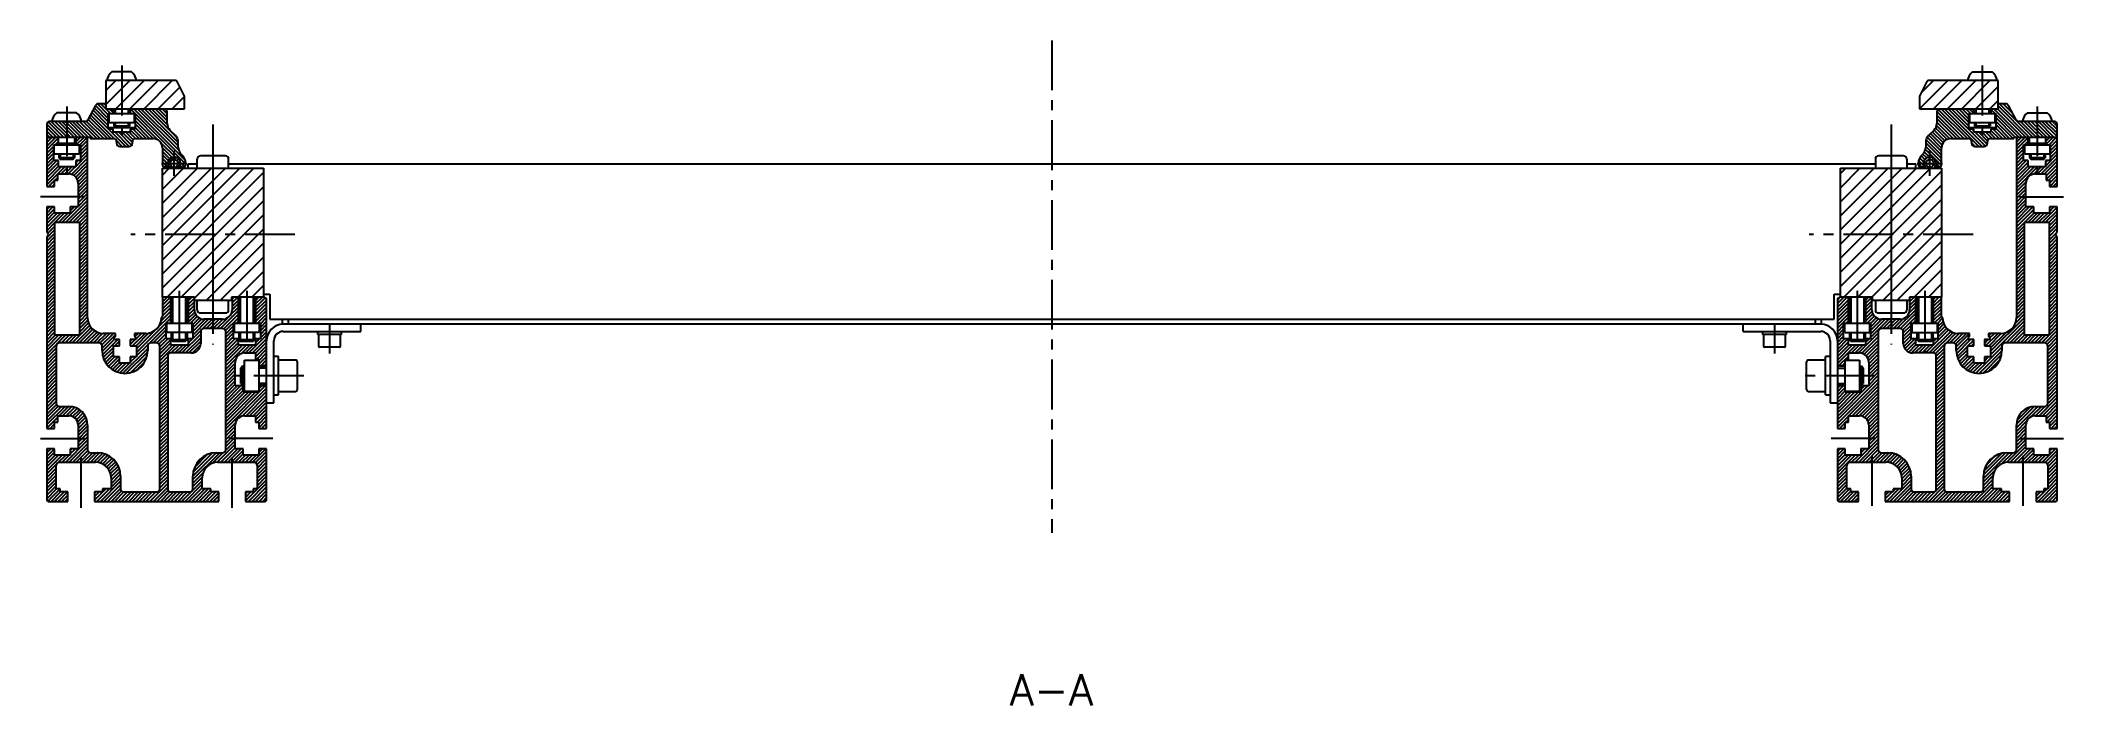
# Model space of a CAD drawing. Extents: x -10 to 4600, y -8 to 1151.
# Drawn here: x 3956 to 4600, y 3 to 215 of the extents above; entities that cross this region are included whole.
import ezdxf

# ---------------------------------------------------------------- set-up
doc = ezdxf.new("R2010")
doc.units = 0
doc.header["$LTSCALE"] = 0.5
doc.linetypes.add('CENTER', pattern=[50.8, 31.75, -6.35, 6.35, -6.35])
for name, color, linetype in [('MSM_CENTER', 1, 'CENTER'), ('MSM_CONTINUOUS', 7, 'CONTINUOUS'), ('MSM_NARROW', 5, 'CONTINUOUS'), ('MSM_PART_NUMBER', 7, 'CONTINUOUS')]:
    doc.layers.add(name, color=color, linetype=linetype)
doc.styles.get("Standard").update_dxf_attribs({"font": 'txt.shx', "height": 10, "bigfont": 'bigfont.shx'})

# ---------------------------------------------------------------- blocks, each defined once
blk = doc.blocks.new('*U90')
at = {"layer": 'MSM_PART_NUMBER'}
blk.add_text('A-A', height=10, dxfattribs=at).set_placement((4264.38, 3))

msp = doc.modelspace()

# ---------------------------------------------------------------- linework, layer by layer
at = {"layer": 'MSM_CENTER'}
for p, q in [((4277.85, 214.75), (4277.85, 58)), ((3981.7, 206.75), (3981.7, 183.5)), ((4574, 206.75), (4574, 183.5)), ((3964.2, 193.75), (3964.2, 172.5)), ((4591.5, 193.75), (4591.5, 172.5)), ((4010.75, 188), (4010.75, 118)), ((4544.95, 188), (4544.95, 118)), ((3994.4, 175.6), (4002.4, 175.6)), ((3998.4, 171.6), (3998.4, 179.6)), ((4553.3, 175.6), (4561.3, 175.6)), ((4557.3, 171.6), (4557.3, 179.6)), ((3969.85, 165), (3955.85, 165)), ((4585.85, 165), (4599.85, 165)), ((4036.85, 153), (3984.65, 153)), ((4571.05, 153), (4518.85, 153)), ((4000, 135), (4000, 115.75)), ((4021.5, 135), (4021.5, 115.75)), ((4534.2, 135), (4534.2, 115.75)), ((4555.7, 135), (4555.7, 115.75)), ((4047.85, 124.1), (4047.85, 115.1)), ((4507.85, 124.1), (4507.85, 115.1)), ((4039.65, 108), (4015.85, 108)), ((4539.85, 108), (4516.05, 108)), ((3955.85, 88), (3969.85, 88)), ((4029.85, 88), (4015.85, 88)), ((4539.85, 88), (4525.85, 88)), ((4585.85, 88), (4599.85, 88)), ((3968.85, 66), (3968.85, 82.5)), ((4016.85, 66), (4016.85, 82.5)), ((4538.85, 82.5), (4538.85, 66)), ((4586.85, 82.5), (4586.85, 66))]:
    msp.add_line(p, q, dxfattribs=at)
at = {"layer": 'MSM_CONTINUOUS'}
for p, q in [((3976.7, 202), (3976.7, 193)), ((3998.58, 202), (3976.7, 202)), ((3984.83, 204.75), (3978.58, 204.75)), ((4001.59, 197.21), (3999.48, 201.45)), ((4556.22, 201.45), (4554.11, 197.21)), ((4579, 202), (4557.12, 202)), ((4570.88, 204.75), (4577.13, 204.75)), ((4579, 193), (4579, 202)), ((3973.42, 194.07), (3970.98, 189.53)), ((3976.7, 194.6), (3974.3, 194.6)), ((4001.7, 193), (4001.7, 196.76)), ((4554, 196.76), (4554, 193)), ((4581.4, 194.6), (4579, 194.6)), ((4584.72, 189.53), (4582.28, 194.07)), ((3957.9, 188), (3957.9, 184)), ((3970.1, 189), (3958.9, 189)), ((3967.33, 191.75), (3961.08, 191.75)), ((3964.2, 188.5), (3963.33, 189)), ((3965.07, 189), (3964.2, 188.5)), ((3976.7, 193), (4001.7, 193)), ((3977.45, 191.5), (3985.95, 191.5)), ((3977.45, 186.5), (3977.45, 191.5)), ((3977.45, 187), (3985.95, 187)), ((3977.7, 188.5), (3977.7, 191.5)), ((3985.7, 188.5), (3977.7, 188.5)), ((3978.95, 191.5), (3978.95, 193)), ((3979.2, 193), (3979.2, 191.5)), ((3979.2, 188.5), (3979.2, 187.43)), ((3984.2, 187.43), (3979.2, 187.43)), ((3979.2, 187.43), (3979.63, 187)), ((3983.77, 187), (3984.2, 187.43)), ((3984.2, 191.5), (3984.2, 193)), ((3984.2, 188.5), (3984.2, 187.43)), ((3984.45, 193), (3984.45, 191.5)), ((3985.7, 191.5), (3985.7, 188.5)), ((3985.95, 191.5), (3985.95, 186.5)), ((3996.2, 188.34), (3996.2, 192)), ((4554, 193), (4579, 193)), ((4559.5, 192), (4559.5, 188.34)), ((4569.75, 191.5), (4578.25, 191.5)), ((4569.75, 186.5), (4569.75, 191.5)), ((4569.75, 187), (4578.25, 187)), ((4570, 188.5), (4570, 191.5)), ((4578, 188.5), (4570, 188.5)), ((4571.25, 191.5), (4571.25, 193)), ((4571.5, 193), (4571.5, 191.5)), ((4571.5, 188.5), (4571.5, 187.43)), ((4576.5, 187.43), (4571.5, 187.43)), ((4571.5, 187.43), (4571.93, 187)), ((4576.07, 187), (4576.5, 187.43)), ((4576.5, 191.5), (4576.5, 193)), ((4576.5, 188.5), (4576.5, 187.43)), ((4576.75, 193), (4576.75, 191.5)), ((4578, 191.5), (4578, 188.5)), ((4578.25, 191.5), (4578.25, 186.5)), ((4596.8, 189), (4585.6, 189)), ((4588.38, 191.75), (4594.63, 191.75)), ((4591.5, 188.5), (4590.63, 189)), ((4592.37, 189), (4591.5, 188.5)), ((4597.8, 184), (4597.8, 188)), ((3957.85, 183.5), (3957.85, 168.25)), ((3957.9, 184), (3971.7, 184)), ((3960.1, 176.5), (3960.1, 181.5)), ((3960.1, 181.5), (3968.6, 181.5)), ((3960.2, 178.5), (3960.2, 181.5)), ((3961.6, 181.5), (3961.6, 184)), ((3961.6, 182), (3966.8, 182)), ((3961.7, 182), (3961.7, 181.5)), ((3966.7, 181.5), (3966.7, 182)), ((3966.8, 182), (3966.8, 184)), ((3967.1, 184), (3967.1, 181.5)), ((3968.2, 181.5), (3968.2, 178.5)), ((3968.6, 181.5), (3968.6, 176.5)), ((3970.85, 126.5), (3970.85, 183.5)), ((3971.7, 184), (3971.7, 183.5)), ((3971.7, 183.5), (3979.1, 183.5)), ((3978.95, 186.5), (3977.45, 186.5)), ((3978.95, 185.5), (3978.95, 186.5)), ((3984.45, 185.5), (3978.95, 185.5)), ((3980.1, 182.5), (3980.1, 182)), ((3981.1, 181), (3984.1, 181)), ((3984.45, 186.5), (3984.45, 185.5)), ((3985.95, 186.5), (3984.45, 186.5)), ((3985.1, 182), (3985.1, 182.5)), ((3986.1, 183.5), (3991.7, 183.5)), ((3994.7, 180.5), (3994.7, 175.1)), ((3998.82, 184.48), (3997.08, 186.22)), ((3999.7, 180.74), (3999.7, 182.36)), ((4556, 182.36), (4556, 180.74)), ((4558.62, 186.22), (4556.88, 184.48)), ((4561, 175.1), (4561, 180.5)), ((4564, 183.5), (4569.6, 183.5)), ((4571.25, 186.5), (4569.75, 186.5)), ((4570.6, 182.5), (4570.6, 182)), ((4571.25, 185.5), (4571.25, 186.5)), ((4576.75, 185.5), (4571.25, 185.5)), ((4571.6, 181), (4574.6, 181)), ((4575.6, 182), (4575.6, 182.5)), ((4576.6, 183.5), (4584, 183.5)), ((4576.75, 186.5), (4576.75, 185.5)), ((4578.25, 186.5), (4576.75, 186.5)), ((4584, 184), (4597.8, 184)), ((4584, 183.5), (4584, 184)), ((4584.85, 183.5), (4584.85, 126.5)), ((4587.1, 181.5), (4595.6, 181.5)), ((4587.1, 176.5), (4587.1, 181.5)), ((4587.5, 178.5), (4587.5, 181.5)), ((4588.6, 181.5), (4588.6, 184)), ((4588.9, 184), (4588.9, 182)), ((4588.9, 182), (4594.1, 182)), ((4589, 182), (4589, 181.5)), ((4594, 181.5), (4594, 182)), ((4594.1, 184), (4594.1, 181.5)), ((4595.5, 181.5), (4595.5, 178.5)), ((4595.6, 181.5), (4595.6, 176.5)), ((4597.85, 168.25), (4597.85, 183.5)), ((3961.6, 176.5), (3960.1, 176.5)), ((3968.2, 178.5), (3960.2, 178.5)), ((3961.6, 174.5), (3961.6, 176.5)), ((3967.1, 174.5), (3961.6, 174.5)), ((3961.7, 178.5), (3961.7, 177.43)), ((3966.7, 177.43), (3961.7, 177.43)), ((3961.7, 177.43), (3962.13, 177)), ((3962.13, 177), (3966.27, 177)), ((3966.27, 177), (3966.7, 177.43)), ((3966.7, 178.5), (3966.7, 177.43)), ((3968.6, 176.5), (3967.1, 176.5)), ((3967.1, 176.5), (3967.1, 174.5)), ((3994.65, 174.08), (4026.85, 174.08)), ((3994.65, 133), (3994.65, 174.08)), ((3995.2, 174.6), (3996.31, 174.6)), ((4000.49, 174.6), (4001.6, 174.6)), ((4002.1, 175.1), (4002.1, 175.6)), ((4002.85, 174.08), (4002.85, 175.5)), ((4002.85, 175.5), (4005.75, 175.5)), ((4005.75, 174.08), (4005.75, 177)), ((4014.75, 178), (4006.75, 178)), ((4010.75, 174.08), (4010.75, 131.92)), ((4015.75, 174.08), (4015.75, 177)), ((4015.75, 175.5), (4539.95, 175.5)), ((4026.85, 174.08), (4026.85, 133)), ((4528.85, 174.08), (4561.05, 174.08)), ((4528.85, 133), (4528.85, 174.08)), ((4539.95, 177), (4539.95, 174.08)), ((4548.95, 178), (4540.95, 178)), ((4544.95, 174.08), (4544.95, 131.92)), ((4549.95, 177), (4549.95, 174.08)), ((4549.95, 175.5), (4552.85, 175.5)), ((4552.85, 174.08), (4552.85, 175.5)), ((4553.6, 175.6), (4553.6, 175.1)), ((4554.1, 174.6), (4555.21, 174.6)), ((4559.39, 174.6), (4560.5, 174.6)), ((4561.05, 174.08), (4561.05, 133)), ((4588.6, 176.5), (4587.1, 176.5)), ((4595.5, 178.5), (4587.5, 178.5)), ((4588.6, 174.5), (4588.6, 176.5)), ((4594.1, 174.5), (4588.6, 174.5)), ((4589, 178.5), (4589, 177.43)), ((4594, 177.43), (4589, 177.43)), ((4589, 177.43), (4589.43, 177)), ((4589.43, 177), (4593.57, 177)), ((4593.57, 177), (4594, 177.43)), ((4594, 178.5), (4594, 177.43)), ((4594.1, 176.5), (4594.1, 174.5)), ((4595.6, 176.5), (4594.1, 176.5)), ((3957.85, 168.25), (3960.35, 168.25)), ((3960.35, 168.25), (3960.35, 170.25)), ((3960.35, 170.25), (3961.35, 170.25)), ((3961.35, 170.25), (3961.35, 172.25)), ((3961.35, 172.25), (3964.85, 172.25)), ((3967.85, 169.25), (3967.85, 161.75)), ((4587.85, 161.75), (4587.85, 169.25)), ((4590.85, 172.25), (4594.35, 172.25)), ((4594.35, 172.25), (4594.35, 170.25)), ((4594.35, 170.25), (4595.35, 170.25)), ((4595.35, 170.25), (4595.35, 168.25)), ((4595.35, 168.25), (4597.85, 168.25)), ((3960.35, 161.75), (3957.85, 161.75)), ((3957.85, 161.75), (3957.85, 153.87)), ((3960.35, 159.75), (3960.35, 161.75)), ((3967.85, 161.75), (3965.35, 161.75)), ((3965.35, 161.75), (3965.35, 159.75)), ((4590.35, 161.75), (4587.85, 161.75)), ((4590.35, 159.75), (4590.35, 161.75)), ((4597.85, 161.75), (4595.35, 161.75)), ((4595.35, 161.75), (4595.35, 159.75)), ((4597.85, 153.87), (4597.85, 161.75)), ((3965.35, 159.75), (3960.35, 159.75)), ((3960.35, 156.75), (3960.35, 121)), ((3968.35, 156.75), (3960.35, 156.75)), ((3968.35, 121), (3968.35, 156.75)), ((4595.35, 156.75), (4587.35, 156.75)), ((4587.35, 156.75), (4587.35, 121)), ((4595.35, 159.75), (4590.35, 159.75)), ((4595.35, 121), (4595.35, 156.75)), ((3957.85, 153.87), (3958.35, 153)), ((3958.35, 153), (3957.85, 152.13)), ((3957.85, 152.13), (3957.85, 91.25)), ((4597.35, 153), (4597.85, 153.87)), ((4597.85, 152.13), (4597.35, 153)), ((4597.85, 91.25), (4597.85, 152.13)), ((4004.85, 133), (3994.65, 133)), ((3994.75, 133), (3994.75, 126.9)), ((3997.35, 124.75), (3997.35, 133)), ((3997.5, 133), (3997.5, 124.75)), ((4002.5, 124.75), (4002.5, 133)), ((4002.85, 133), (4002.85, 124.75)), ((4004.85, 129), (4004.85, 133)), ((4016.65, 131.92), (4004.85, 131.92)), ((4005.75, 129), (4005.75, 131.92)), ((4015.75, 129), (4015.75, 131.92)), ((4016.65, 133), (4016.65, 131.92)), ((4026.85, 133), (4016.65, 133)), ((4016.85, 133), (4016.85, 129)), ((4018.85, 124.75), (4018.85, 133)), ((4019, 133), (4019, 124.75)), ((4024, 124.75), (4024, 133)), ((4024.35, 133), (4024.35, 124.75)), ((4026.85, 134), (4028.85, 134)), ((4027.85, 91.25), (4027.85, 132)), ((4028.85, 134), (4028.85, 126)), ((4526.85, 126), (4526.85, 134)), ((4526.85, 134), (4528.85, 134)), ((4527.85, 132), (4527.85, 91.25)), ((4539.05, 133), (4528.85, 133)), ((4531.35, 124.75), (4531.35, 133)), ((4531.7, 133), (4531.7, 124.75)), ((4536.7, 124.75), (4536.7, 133)), ((4536.85, 133), (4536.85, 124.75)), ((4538.85, 129), (4538.85, 133)), ((4539.05, 131.92), (4539.05, 133)), ((4550.85, 131.92), (4539.05, 131.92)), ((4539.95, 131.92), (4539.95, 129)), ((4549.95, 131.92), (4549.95, 129)), ((4550.85, 133), (4550.85, 129)), ((4561.05, 133), (4550.85, 133)), ((4552.85, 124.75), (4552.85, 133)), ((4553.2, 133), (4553.2, 124.75)), ((4558.2, 124.75), (4558.2, 133)), ((4558.35, 133), (4558.35, 124.75)), ((4560.95, 126.9), (4560.95, 133)), ((3995.85, 124.75), (4004.35, 124.75)), ((3995.85, 119.75), (3995.85, 124.75)), ((3996, 124.75), (3996, 121.75)), ((4004, 124.75), (4004, 121.75)), ((4004.35, 124.75), (4004.35, 119.75)), ((4006.75, 128), (4014.75, 128)), ((4013.85, 126), (4007.85, 126)), ((4013.85, 123), (4007.85, 123)), ((4017.35, 119.75), (4017.35, 124.75)), ((4017.35, 124.75), (4025.85, 124.75)), ((4017.5, 124.75), (4017.5, 121.75)), ((4025.5, 124.75), (4025.5, 121.75)), ((4025.85, 124.75), (4025.85, 119.75)), ((4028.85, 126), (4526.85, 126)), ((4032.85, 124.4), (4032.85, 126)), ((4522.85, 124.4), (4032.85, 124.4)), ((4034.85, 124.4), (4034.85, 126)), ((4057.85, 122.1), (4057.85, 124.4)), ((4497.85, 122.1), (4497.85, 124.4)), ((4520.85, 124.4), (4520.85, 126)), ((4522.85, 124.4), (4522.85, 126)), ((4529.85, 124.75), (4538.35, 124.75)), ((4529.85, 119.75), (4529.85, 124.75)), ((4530.2, 121.75), (4530.2, 124.75)), ((4538.2, 121.75), (4538.2, 124.75)), ((4538.35, 124.75), (4538.35, 119.75)), ((4540.95, 128), (4548.95, 128)), ((4547.85, 126), (4541.85, 126)), ((4547.85, 123), (4541.85, 123)), ((4551.35, 124.75), (4559.85, 124.75)), ((4551.35, 119.75), (4551.35, 124.75)), ((4551.7, 121.75), (4551.7, 124.75)), ((4559.7, 121.75), (4559.7, 124.75)), ((4559.85, 124.75), (4559.85, 119.75)), ((3960.35, 121), (3968.35, 121)), ((3960.85, 117.5), (3960.85, 99.25)), ((3974.5, 118.5), (3961.85, 118.5)), ((3975.5, 116), (3975.5, 117.5)), ((3979.75, 121.5), (3975.85, 121.5)), ((3979.05, 114), (3979.05, 117.5)), ((3979.05, 117.5), (3981.05, 117.5)), ((3979.75, 120.5), (3979.75, 121.5)), ((3981.05, 119.5), (3979.75, 119.5)), ((3981.05, 117.5), (3981.05, 119.5)), ((3984.45, 119.5), (3984.45, 117.5)), ((3985.75, 119.5), (3984.45, 119.5)), ((3984.45, 117.5), (3986.45, 117.5)), ((3985.75, 121.5), (3985.75, 120.5)), ((3989.35, 121.5), (3985.75, 121.5)), ((3986.45, 117.5), (3986.45, 114)), ((3990, 117.5), (3990, 116)), ((3992.85, 118.5), (3991, 118.5)), ((3993.85, 72), (3993.85, 117.5)), ((3997.35, 119.75), (3995.85, 119.75)), ((4004, 121.75), (3996, 121.75)), ((3997.35, 117.75), (3997.35, 119.75)), ((4002.85, 117.75), (3997.35, 117.75)), ((3997.5, 121.75), (3997.5, 119.43)), ((4002.5, 119.43), (3997.5, 119.43)), ((3997.5, 119.43), (3997.93, 119)), ((3997.93, 119), (4002.07, 119)), ((4002.07, 119), (4002.5, 119.43)), ((4002.5, 121.75), (4002.5, 119.43)), ((4002.85, 119.75), (4002.85, 117.75)), ((4004.35, 119.75), (4002.85, 119.75)), ((4006.85, 122), (4006.85, 118.25)), ((4014.85, 84.5), (4014.85, 122)), ((4018.85, 119.75), (4017.35, 119.75)), ((4025.5, 121.75), (4017.5, 121.75)), ((4018.85, 117.75), (4018.85, 119.75)), ((4024.35, 117.75), (4018.85, 117.75)), ((4019, 121.75), (4019, 119.43)), ((4024, 119.43), (4019, 119.43)), ((4019, 119.43), (4019.43, 119)), ((4019.43, 119), (4023.57, 119)), ((4023.57, 119), (4024, 119.43)), ((4024, 121.75), (4024, 119.43)), ((4024.35, 119.75), (4024.35, 117.75)), ((4025.85, 119.75), (4024.35, 119.75)), ((4030.15, 99.4), (4030.15, 119.1)), ((4033.15, 122.1), (4057.85, 122.1)), ((4044.05, 122.1), (4044.05, 121.1)), ((4051.65, 121.1), (4044.05, 121.1)), ((4044.35, 121.1), (4044.35, 117.5)), ((4050.95, 117.1), (4044.75, 117.1)), ((4051.35, 117.5), (4051.35, 121.1)), ((4051.65, 121.1), (4051.65, 122.1)), ((4497.85, 122.1), (4522.55, 122.1)), ((4504.05, 122.1), (4504.05, 121.1)), ((4511.65, 121.1), (4504.05, 121.1)), ((4504.35, 121.1), (4504.35, 117.5)), ((4510.95, 117.1), (4504.75, 117.1)), ((4511.35, 117.5), (4511.35, 121.1)), ((4511.65, 121.1), (4511.65, 122.1)), ((4525.55, 119.1), (4525.55, 99.4)), ((4531.35, 119.75), (4529.85, 119.75)), ((4530.2, 121.75), (4538.2, 121.75)), ((4531.35, 117.75), (4531.35, 119.75)), ((4536.85, 117.75), (4531.35, 117.75)), ((4531.7, 121.75), (4531.7, 119.43)), ((4536.7, 119.43), (4531.7, 119.43)), ((4531.7, 119.43), (4532.13, 119)), ((4532.13, 119), (4536.27, 119)), ((4536.27, 119), (4536.7, 119.43)), ((4536.7, 121.75), (4536.7, 119.43)), ((4536.85, 119.75), (4536.85, 117.75)), ((4538.35, 119.75), (4536.85, 119.75)), ((4540.85, 122), (4540.85, 84.5)), ((4548.85, 118.25), (4548.85, 122)), ((4552.85, 119.75), (4551.35, 119.75)), ((4551.7, 121.75), (4559.7, 121.75)), ((4552.85, 117.75), (4552.85, 119.75)), ((4558.35, 117.75), (4552.85, 117.75)), ((4553.2, 121.75), (4553.2, 119.43)), ((4558.2, 119.43), (4553.2, 119.43)), ((4553.2, 119.43), (4553.63, 119)), ((4553.63, 119), (4557.77, 119)), ((4557.77, 119), (4558.2, 119.43)), ((4558.2, 121.75), (4558.2, 119.43)), ((4558.35, 119.75), (4558.35, 117.75)), ((4559.85, 119.75), (4558.35, 119.75)), ((4561.85, 117.5), (4561.85, 72)), ((4564.7, 118.5), (4562.85, 118.5)), ((4565.7, 116), (4565.7, 117.5)), ((4569.95, 121.5), (4566.35, 121.5)), ((4569.25, 117.5), (4571.25, 117.5)), ((4569.25, 114), (4569.25, 117.5)), ((4569.95, 120.5), (4569.95, 121.5)), ((4571.25, 119.5), (4569.95, 119.5)), ((4571.25, 117.5), (4571.25, 119.5)), ((4574.65, 119.5), (4574.65, 117.5)), ((4575.95, 119.5), (4574.65, 119.5)), ((4574.65, 117.5), (4576.65, 117.5)), ((4575.95, 121.5), (4575.95, 120.5)), ((4579.85, 121.5), (4575.95, 121.5)), ((4576.65, 117.5), (4576.65, 114)), ((4580.2, 117.5), (4580.2, 116)), ((4593.85, 118.5), (4581.2, 118.5)), ((4587.35, 121), (4595.35, 121)), ((4594.85, 99.25), (4594.85, 117.5)), ((3981.05, 114), (3979.05, 114)), ((3981.05, 112), (3981.05, 114)), ((3984.45, 112), (3981.05, 112)), ((3984.45, 114), (3984.45, 112)), ((3986.45, 114), (3984.45, 114)), ((3996.35, 114.25), (3996.35, 72)), ((4003.85, 115.25), (3997.35, 115.25)), ((4017.85, 104.75), (4017.85, 112.25)), ((4020.19, 111), (4019.65, 110.46)), ((4019.65, 105.54), (4019.65, 110.46)), ((4020.85, 111), (4020.19, 111)), ((4020.19, 105), (4020.19, 111)), ((4020.85, 115.25), (4024.35, 115.25)), ((4020.85, 103), (4020.85, 113)), ((4020.85, 113), (4025.35, 113)), ((4024.35, 115.25), (4024.35, 113.25)), ((4024.35, 113.25), (4025.35, 113.25)), ((4025.35, 113.25), (4025.35, 102.75)), ((4025.35, 111.25), (4027.85, 111.25)), ((4027.85, 111), (4025.35, 111)), ((4031.65, 114.1), (4030.15, 114.1)), ((4031.65, 101.9), (4031.65, 114.1)), ((4037.05, 113), (4031.65, 113)), ((4037.65, 103.6), (4037.65, 112.4)), ((4518.05, 103.6), (4518.05, 112.4)), ((4524.05, 113), (4518.65, 113)), ((4524.05, 101.9), (4524.05, 114.1)), ((4525.55, 114.1), (4524.05, 114.1)), ((4527.85, 111.25), (4530.35, 111.25)), ((4530.35, 111), (4527.85, 111)), ((4530.35, 102.75), (4530.35, 113.25)), ((4530.35, 113.25), (4531.35, 113.25)), ((4530.35, 113), (4534.85, 113)), ((4531.35, 115.25), (4534.85, 115.25)), ((4531.35, 113.25), (4531.35, 115.25)), ((4534.85, 113), (4534.85, 103)), ((4534.85, 111), (4535.51, 111)), ((4536.05, 110.46), (4535.51, 111)), ((4535.51, 111), (4535.51, 105)), ((4536.05, 110.46), (4536.05, 105.54)), ((4537.85, 112.25), (4537.85, 104.75)), ((4558.35, 115.25), (4551.85, 115.25)), ((4559.35, 72), (4559.35, 114.25)), ((4571.25, 114), (4569.25, 114)), ((4571.25, 112), (4571.25, 114)), ((4574.65, 112), (4571.25, 112)), ((4574.65, 114), (4574.65, 112)), ((4576.65, 114), (4574.65, 114)), ((4020.35, 104.75), (4017.85, 104.75)), ((4019.65, 105.54), (4020.19, 105)), ((4020.85, 105), (4020.19, 105)), ((4020.35, 102.75), (4020.35, 104.75)), ((4025.35, 105), (4027.85, 105)), ((4027.85, 104.75), (4025.35, 104.75)), ((4527.85, 105), (4530.35, 105)), ((4530.35, 104.75), (4527.85, 104.75)), ((4534.85, 105), (4535.51, 105)), ((4535.35, 104.75), (4535.35, 102.75)), ((4537.85, 104.75), (4535.35, 104.75)), ((4535.51, 105), (4536.05, 105.54)), ((3961.85, 98.25), (3964.85, 98.25)), ((4025.35, 102.75), (4020.35, 102.75)), ((4025.35, 103), (4020.85, 103)), ((4027.85, 99.4), (4030.15, 99.4)), ((4030.15, 101.9), (4031.65, 101.9)), ((4031.65, 103), (4037.05, 103)), ((4518.65, 103), (4524.05, 103)), ((4524.05, 101.9), (4525.55, 101.9)), ((4525.55, 99.4), (4527.85, 99.4)), ((4534.85, 103), (4530.35, 103)), ((4535.35, 102.75), (4530.35, 102.75)), ((4590.85, 98.25), (4593.85, 98.25)), ((3957.85, 91.25), (3960.35, 91.25)), ((3960.35, 93.25), (3961.35, 93.25)), ((3960.35, 91.25), (3960.35, 93.25)), ((3961.35, 95.25), (3964.85, 95.25)), ((3961.35, 93.25), (3961.35, 95.25)), ((3967.85, 92.25), (3967.85, 84.75)), ((3970.85, 92.25), (3970.85, 84.5)), ((4017.85, 84.75), (4017.85, 92.25)), ((4020.85, 95.25), (4024.35, 95.25)), ((4024.35, 95.25), (4024.35, 93.25)), ((4024.35, 93.25), (4025.35, 93.25)), ((4025.35, 93.25), (4025.35, 91.25)), ((4025.35, 91.25), (4027.85, 91.25)), ((4527.85, 91.25), (4530.35, 91.25)), ((4530.35, 91.25), (4530.35, 93.25)), ((4530.35, 93.25), (4531.35, 93.25)), ((4531.35, 95.25), (4534.85, 95.25)), ((4531.35, 93.25), (4531.35, 95.25)), ((4537.85, 92.25), (4537.85, 84.75)), ((4584.85, 84.5), (4584.85, 92.25)), ((4587.85, 84.75), (4587.85, 92.25)), ((4590.85, 95.25), (4594.35, 95.25)), ((4594.35, 95.25), (4594.35, 93.25)), ((4594.35, 93.25), (4595.35, 93.25)), ((4595.35, 93.25), (4595.35, 91.25)), ((4595.35, 91.25), (4597.85, 91.25)), ((3957.85, 84.75), (3957.85, 68.5)), ((3960.35, 84.75), (3957.85, 84.75)), ((3960.35, 82.75), (3960.35, 84.75)), ((3965.35, 84.75), (3965.35, 82.75)), ((3967.85, 84.75), (3965.35, 84.75)), ((4020.35, 84.75), (4017.85, 84.75)), ((4020.35, 82.75), (4020.35, 84.75)), ((4025.35, 84.75), (4025.35, 82.75)), ((4027.85, 84.75), (4025.35, 84.75)), ((4027.85, 68.5), (4027.85, 84.75)), ((4527.85, 84.75), (4527.85, 68.5)), ((4530.35, 84.75), (4527.85, 84.75)), ((4530.35, 82.75), (4530.35, 84.75)), ((4535.35, 84.75), (4535.35, 82.75)), ((4537.85, 84.75), (4535.35, 84.75)), ((4590.35, 84.75), (4587.85, 84.75)), ((4590.35, 82.75), (4590.35, 84.75)), ((4595.35, 84.75), (4595.35, 82.75)), ((4597.85, 84.75), (4595.35, 84.75)), ((4597.85, 68.5), (4597.85, 84.75)), ((3965.35, 82.75), (3960.35, 82.75)), ((3960.85, 72), (3960.85, 79.5)), ((3961.85, 80.5), (3973.35, 80.5)), ((3971.85, 83.5), (3973.85, 83.5)), ((4011.85, 83.5), (4013.85, 83.5)), ((4012.35, 80.5), (4023.85, 80.5)), ((4025.35, 82.75), (4020.35, 82.75)), ((4024.85, 79.5), (4024.85, 72)), ((4535.35, 82.75), (4530.35, 82.75)), ((4530.85, 72), (4530.85, 79.5)), ((4531.85, 80.5), (4543.35, 80.5)), ((4541.85, 83.5), (4543.85, 83.5)), ((4581.85, 83.5), (4583.85, 83.5)), ((4582.35, 80.5), (4593.85, 80.5)), ((4595.35, 82.75), (4590.35, 82.75)), ((4594.85, 79.5), (4594.85, 72)), ((3962.1, 72), (3960.85, 72)), ((3962.1, 71), (3962.1, 72)), ((3964.6, 71), (3962.1, 71)), ((3964.6, 68), (3964.6, 71)), ((3973.1, 71), (3973.1, 68)), ((3975.6, 71), (3973.1, 71)), ((3975.6, 72), (3975.6, 71)), ((3978.35, 72), (3975.6, 72)), ((3978.35, 75.5), (3978.35, 72)), ((3981.35, 76), (3981.35, 72)), ((3982.35, 71), (3992.85, 71)), ((3997.35, 71), (4003.35, 71)), ((4004.35, 72), (4004.35, 76)), ((4007.35, 72), (4007.35, 75.5)), ((4010.1, 72), (4007.35, 72)), ((4010.1, 71), (4010.1, 72)), ((4012.6, 71), (4010.1, 71)), ((4012.6, 68), (4012.6, 71)), ((4023.6, 71), (4021.1, 71)), ((4021.1, 71), (4021.1, 68)), ((4023.6, 72), (4023.6, 71)), ((4024.85, 72), (4023.6, 72)), ((4532.1, 72), (4530.85, 72)), ((4532.1, 71), (4532.1, 72)), ((4534.6, 71), (4532.1, 71)), ((4534.6, 68), (4534.6, 71)), ((4543.1, 71), (4543.1, 68)), ((4545.6, 71), (4543.1, 71)), ((4545.6, 72), (4545.6, 71)), ((4548.35, 72), (4545.6, 72)), ((4548.35, 75.5), (4548.35, 72)), ((4551.35, 76), (4551.35, 72)), ((4552.35, 71), (4558.35, 71)), ((4562.85, 71), (4573.35, 71)), ((4574.35, 72), (4574.35, 76)), ((4577.35, 72), (4577.35, 75.5)), ((4580.1, 72), (4577.35, 72)), ((4580.1, 71), (4580.1, 72)), ((4582.6, 71), (4580.1, 71)), ((4582.6, 68), (4582.6, 71)), ((4591.1, 71), (4591.1, 68)), ((4593.6, 71), (4591.1, 71)), ((4593.6, 72), (4593.6, 71)), ((4594.85, 72), (4593.6, 72)), ((3958.35, 68), (3964.6, 68)), ((3973.1, 68), (4012.6, 68)), ((4021.1, 68), (4027.35, 68)), ((4528.35, 68), (4534.6, 68)), ((4543.1, 68), (4582.6, 68)), ((4591.1, 68), (4597.35, 68))]:
    msp.add_line(p, q, dxfattribs=at)
for centre in [(3998.4, 175.6), (4557.3, 175.6)]:
    msp.add_circle(centre, 1.25, dxfattribs=at)
for centre, radius, start, end in [((3981.61, 201.1), 4.75, 129.77311, 169.06843), ((3981.79, 201.1), 4.75, 10.93157, 50.22689), ((3998.58, 201), 1, 26.56505, 90), ((4557.12, 201), 1, 90, 153.43495), ((4573.91, 201.1), 4.75, 129.77311, 169.06843), ((4574.09, 201.1), 4.75, 10.93157, 50.22689), ((3974.3, 193.6), 1, 90, 151.82141), ((4000.7, 196.76), 1, 360, 26.56505), ((4555, 196.76), 1, 153.43495, 180), ((4581.4, 193.6), 1, 28.17859, 90), ((3958.9, 188), 1, 90, 180), ((3964.11, 188.1), 4.75, 129.77311, 169.06843), ((3964.29, 188.1), 4.75, 10.93157, 50.22689), ((3970.1, 190), 1, 270, 331.82141), ((3995.2, 192), 1, 360, 90), ((3999.2, 188.34), 3, 180, 225), ((4556.5, 188.34), 3, 315, 0), ((4560.5, 192), 1, 90, 180), ((4585.6, 190), 1, 208.17859, 270), ((4591.41, 188.1), 4.75, 129.77311, 169.06843), ((4591.59, 188.1), 4.75, 10.93157, 50.22689), ((4596.8, 188), 1, 360, 90), ((3958.35, 183.5), 0.5, 90, 180), ((3970.35, 183.5), 0.5, 360, 90), ((3979.1, 182.5), 1, 360, 90), ((3981.1, 182), 1, 180, 270), ((3984.1, 182), 1, 270, 0), ((3986.1, 182.5), 1, 90, 180), ((3991.7, 180.5), 3, 0, 90), ((3996.7, 182.36), 3, 0, 45), ((4002.7, 180.74), 3, 180, 230.07449), ((4553, 180.74), 3, 309.9255, 360), ((4559, 182.36), 3, 135, 180), ((4564, 180.5), 3, 90, 180), ((4569.6, 182.5), 1, 360, 90), ((4571.6, 182), 1, 180, 270), ((4574.6, 182), 1, 270, 0), ((4576.6, 182.5), 1, 90, 180), ((4585.35, 183.5), 0.5, 90, 180), ((4597.35, 183.5), 0.5, 360, 90), ((3995.2, 175.1), 0.5, 180, 270), ((3996.31, 174.9), 0.3, 270, 333.34584), ((3998.4, 175.6), 2, 310.5358, 229.4642), ((4000.49, 174.9), 0.3, 206.65416, 270), ((3998.4, 175.6), 3.7, 360, 50.0745), ((4001.6, 175.1), 0.5, 270, 0), ((4006.75, 177), 1, 90, 180), ((4014.75, 177), 1, 0, 90), ((4540.95, 177), 1, 90, 180), ((4548.95, 177), 1, 0, 90), ((4557.3, 175.6), 3.7, 129.92551, 180), ((4554.1, 175.1), 0.5, 180, 270), ((4555.21, 174.9), 0.3, 270, 333.34584), ((4557.3, 175.6), 2, 310.5358, 229.4642), ((4559.39, 174.9), 0.3, 206.65416, 270), ((4560.5, 175.1), 0.5, 270, 360), ((3964.85, 169.25), 3, 360, 90), ((4590.85, 169.25), 3, 90, 180), ((4007.85, 129), 3, 180, 270), ((4006.75, 129), 1, 180, 270), ((4013.85, 129), 3, 270, 0), ((4014.75, 129), 1, 270, 360), ((4026.85, 132), 1, 360, 90), ((4528.85, 132), 1, 90, 180), ((4541.85, 129), 3, 180, 270), ((4540.95, 129), 1, 180, 270), ((4547.85, 129), 3, 270, 0), ((4548.95, 129), 1, 270, 360), ((3975.85, 126.5), 5, 180, 270), ((3989.35, 126.5), 5, 270, 360), ((3993.87, 127.38), 1, 298.57006, 331.42994), ((4007.85, 122), 1, 90, 180), ((4013.85, 122), 1, 360, 90), ((4033.15, 119.1), 5.3, 90, 180), ((4522.55, 119.1), 5.3, 0, 90), ((4541.85, 122), 1, 90, 180), ((4547.85, 122), 1, 360, 90), ((4561.83, 127.38), 1, 208.57006, 241.42994), ((4566.35, 126.5), 5, 180, 270), ((4579.85, 126.5), 5, 270, 360), ((3961.85, 117.5), 1, 90, 180), ((3974.5, 117.5), 1, 0, 90), ((3982.75, 116), 7.25, 180, 0), ((3979.75, 120), 0.5, 90, 270), ((3985.75, 120), 0.5, 270, 90), ((3991, 117.5), 1, 90, 180), ((3992.85, 117.5), 1, 360, 90), ((4003.85, 118.25), 3, 270, 0), ((4033.15, 119.1), 3, 90, 180), ((4044.75, 117.5), 0.4, 180, 270), ((4050.95, 117.5), 0.4, 270, 0), ((4504.75, 117.5), 0.4, 180, 270), ((4510.95, 117.5), 0.4, 270, 0), ((4522.55, 119.1), 3, 360, 90), ((4551.85, 118.25), 3, 180, 270), ((4562.85, 117.5), 1, 90, 180), ((4564.7, 117.5), 1, 360, 90), ((4572.95, 116), 7.25, 180, 0), ((4569.95, 120), 0.5, 90, 270), ((4575.95, 120), 0.5, 270, 90), ((4581.2, 117.5), 1, 90, 180), ((4593.85, 117.5), 1, 360, 90), ((3997.35, 114.25), 1, 90, 180), ((4020.85, 112.25), 3, 90, 180), ((4037.05, 112.4), 0.6, 0, 90), ((4518.65, 112.4), 0.6, 90, 180), ((4534.85, 112.25), 3, 360, 90), ((4558.35, 114.25), 1, 360, 90), ((4037.05, 103.6), 0.6, 270, 360), ((4518.65, 103.6), 0.6, 180, 270), ((3961.85, 99.25), 1, 180, 270), ((3964.85, 92.25), 6, 0, 90), ((4590.85, 92.25), 6, 90, 180), ((4593.85, 99.25), 1, 270, 0), ((3964.85, 92.25), 3, 360, 90), ((4020.85, 92.25), 3, 90, 180), ((4534.85, 92.25), 3, 360, 90), ((4590.85, 92.25), 3, 90, 180), ((3971.85, 84.5), 1, 180, 270), ((4013.85, 84.5), 1, 270, 0), ((4541.85, 84.5), 1, 180, 270), ((4583.85, 84.5), 1, 270, 0), ((3961.85, 79.5), 1, 90, 180), ((3973.35, 75.5), 5, 0, 90), ((3973.85, 76), 7.5, 0, 90), ((4011.85, 76), 7.5, 90, 180), ((4012.35, 75.5), 5, 90, 180), ((4023.85, 79.5), 1, 360, 90), ((4531.85, 79.5), 1, 90, 180), ((4543.35, 75.5), 5, 0, 90), ((4543.85, 76), 7.5, 0, 90), ((4581.85, 76), 7.5, 90, 180), ((4582.35, 75.5), 5, 90, 180), ((4593.85, 79.5), 1, 360, 90), ((3982.35, 72), 1, 180, 270), ((3992.85, 72), 1, 270, 0), ((3997.35, 72), 1, 180, 270), ((4003.35, 72), 1, 270, 0), ((4552.35, 72), 1, 180, 270), ((4558.35, 72), 1, 270, 0), ((4562.85, 72), 1, 180, 270), ((4573.35, 72), 1, 270, 0), ((3958.35, 68.5), 0.5, 180, 270), ((4027.35, 68.5), 0.5, 270, 0), ((4528.35, 68.5), 0.5, 180, 270), ((4597.35, 68.5), 0.5, 270, 0)]:
    msp.add_arc(centre, radius, start, end, dxfattribs=at)
at = {"layer": 'MSM_NARROW'}
for p, q in [((3976.7, 198.84), (3979.86, 202)), ((3976.7, 194.35), (3984.35, 202)), ((3979.84, 193), (3988.84, 202)), ((3984.33, 193), (3993.33, 202)), ((3988.82, 193), (3997.82, 202)), ((3993.31, 193), (4000.24, 199.93)), ((4554, 193.03), (4562.97, 202)), ((4554.52, 198.04), (4558.48, 202)), ((4558.46, 193), (4567.46, 202)), ((4562.95, 193), (4571.95, 202)), ((4567.44, 193), (4576.44, 202)), ((4571.93, 193), (4579, 200.07)), ((3977.45, 188.81), (3972.99, 193.27)), ((3977.45, 189.93), (3973.38, 194)), ((3977.45, 191.05), (3973.96, 194.54)), ((3978.12, 191.5), (3975.02, 194.6)), ((3976.7, 194.05), (3976.15, 194.6)), ((3997.8, 193), (4001.69, 196.89)), ((4576.42, 193), (4579, 195.58)), ((4588.94, 184), (4579, 193.94)), ((4590.06, 184), (4579.46, 194.6)), ((4583.64, 191.55), (4580.58, 194.6)), ((4582.34, 193.96), (4581.78, 194.52)), ((3960.93, 184), (3957.9, 187.03)), ((3962.05, 184), (3957.91, 188.14)), ((3963.17, 184), (3958.34, 188.83)), ((3964.3, 184), (3959.3, 189)), ((3965.42, 184), (3960.42, 189)), ((3966.54, 184), (3961.54, 189)), ((3967.66, 184), (3962.66, 189)), ((3968.79, 184), (3964.25, 188.53)), ((3969.91, 184), (3964.97, 188.94)), ((3971.03, 184), (3966.03, 189)), ((3972.65, 183.5), (3967.15, 189)), ((3973.78, 183.5), (3968.28, 189)), ((3974.9, 183.5), (3969.4, 189)), ((3976.02, 183.5), (3970.45, 189.07)), ((3977.14, 183.5), (3971.03, 189.61)), ((3978.27, 183.5), (3971.42, 190.35)), ((3979.45, 183.43), (3971.81, 191.08)), ((3977.45, 186.56), (3972.2, 191.81)), ((3977.45, 187.68), (3972.6, 192.54)), ((3978.95, 191.8), (3977.75, 193)), ((3978.95, 192.92), (3978.87, 193)), ((3979.63, 193), (3979.63, 191.5)), ((3979.63, 188.5), (3979.63, 187)), ((3983.77, 193), (3983.77, 191.5)), ((3983.77, 188.5), (3983.77, 187)), ((3984.86, 191.5), (3984.45, 191.91)), ((4002.1, 175.38), (3984.48, 193)), ((4001.95, 176.66), (3985.6, 193)), ((3993.36, 182.99), (3985.95, 190.41)), ((3991.74, 183.5), (3985.95, 189.29)), ((3990.61, 183.5), (3985.95, 188.16)), ((3989.49, 183.5), (3985.95, 187.04)), ((3999.82, 179.91), (3986.73, 193)), ((3999.7, 181.15), (3987.85, 193)), ((3999.7, 182.27), (3988.97, 193)), ((3999.37, 183.72), (3990.09, 193)), ((3996.22, 188), (3991.22, 193)), ((3996.2, 189.14), (3992.34, 193)), ((3996.2, 190.26), (3993.46, 193)), ((3996.2, 191.38), (3994.58, 193)), ((4562.76, 183.23), (4559.12, 186.88)), ((4563.64, 183.48), (4559.43, 187.69)), ((4566.99, 183.5), (4559.5, 190.99)), ((4565.86, 183.5), (4559.5, 189.86)), ((4564.74, 183.5), (4559.5, 188.74)), ((4568.11, 183.5), (4559.51, 192.1)), ((4569.23, 183.5), (4559.92, 192.81)), ((4572.85, 181), (4560.85, 193)), ((4573.98, 181), (4561.98, 193)), ((4575.01, 181.09), (4563.1, 193)), ((4569.75, 187.47), (4564.22, 193)), ((4569.75, 188.59), (4565.34, 193)), ((4569.75, 189.72), (4566.47, 193)), ((4569.75, 190.84), (4567.59, 193)), ((4570.21, 191.5), (4568.71, 193)), ((4571.25, 191.58), (4569.83, 193)), ((4571.25, 192.71), (4570.96, 193)), ((4571.93, 193), (4571.93, 191.5)), ((4571.93, 188.5), (4571.93, 187)), ((4576.07, 193), (4576.07, 191.5)), ((4576.07, 188.5), (4576.07, 187)), ((4578.07, 191.5), (4576.75, 192.82)), ((4576.95, 191.5), (4576.75, 191.7)), ((4586.69, 184), (4577.69, 193)), ((4585.57, 184), (4578.25, 191.32)), ((4584.45, 184), (4578.25, 190.2)), ((4583.82, 183.5), (4578.25, 189.07)), ((4582.7, 183.5), (4578.25, 187.95)), ((4581.58, 183.5), (4578.25, 186.83)), ((4587.81, 184), (4578.81, 193)), ((4591.18, 184), (4586.18, 189)), ((4592.3, 184), (4587.3, 189)), ((4593.43, 184), (4588.43, 189)), ((4594.55, 184), (4589.55, 189)), ((4595.67, 184), (4590.72, 188.95)), ((4596.79, 184), (4592, 188.79)), ((4597.8, 184.12), (4592.92, 189)), ((4597.8, 185.24), (4594.04, 189)), ((4597.8, 186.36), (4595.16, 189)), ((4597.8, 187.49), (4596.29, 189)), ((3957.85, 183.36), (3958.49, 184)), ((3957.85, 182.24), (3959.61, 184)), ((3957.85, 181.11), (3960.74, 184)), ((3957.85, 179.99), (3961.6, 183.74)), ((3957.85, 178.87), (3960.1, 181.12)), ((3959.81, 184), (3957.9, 185.91)), ((3958.68, 184), (3957.9, 184.78)), ((3960.48, 181.5), (3961.6, 182.62)), ((3962.13, 182), (3962.13, 181.5)), ((3966.27, 182), (3966.27, 181.5)), ((3967.1, 183.63), (3967.47, 184)), ((3967.1, 182.5), (3968.6, 184)), ((3967.22, 181.5), (3969.72, 184)), ((3968.34, 181.5), (3970.7, 183.86)), ((3968.6, 180.64), (3970.85, 182.89)), ((3968.6, 179.51), (3970.85, 181.76)), ((3968.6, 178.39), (3970.85, 180.64)), ((3983.01, 181), (3977.51, 186.5)), ((3978.95, 186.18), (3978.63, 186.5)), ((3984.13, 181), (3979.63, 185.5)), ((3981.89, 181), (3980.03, 182.85)), ((3980.67, 181.1), (3980.2, 181.57)), ((3984.88, 181.38), (3980.76, 185.5)), ((3985.1, 182.28), (3981.88, 185.5)), ((3985.35, 183.15), (3983, 185.5)), ((3986.12, 183.5), (3984.12, 185.5)), ((3987.25, 183.5), (3984.45, 186.3)), ((3988.37, 183.5), (3985.37, 186.5)), ((3998.8, 177.56), (3994.19, 182.16)), ((3997.75, 177.49), (3994.7, 180.54)), ((4561, 177.14), (4556, 182.14)), ((4561, 176.02), (4556, 181.02)), ((4561, 178.26), (4556.11, 183.15)), ((4561, 179.38), (4556.45, 183.93)), ((4561, 180.51), (4556.95, 184.55)), ((4561.16, 181.47), (4557.51, 185.11)), ((4561.54, 182.21), (4558.08, 185.68)), ((4562.07, 182.8), (4558.64, 186.24)), ((4571.73, 181), (4570.6, 182.13)), ((4571.25, 185.97), (4570.72, 186.5)), ((4575.54, 181.68), (4571.72, 185.5)), ((4575.63, 182.72), (4572.84, 185.5)), ((4576.1, 183.37), (4573.97, 185.5)), ((4577.09, 183.5), (4575.09, 185.5)), ((4578.21, 183.5), (4576.21, 185.5)), ((4579.33, 183.5), (4576.75, 186.08)), ((4580.46, 183.5), (4577.46, 186.5)), ((4583.95, 183.5), (4584, 183.55)), ((4584.85, 183.47), (4585.38, 184)), ((4584.85, 182.35), (4586.5, 184)), ((4584.85, 181.23), (4587.62, 184)), ((4584.85, 180.1), (4588.6, 183.85)), ((4584.85, 178.98), (4587.1, 181.23)), ((4587.37, 181.5), (4588.6, 182.73)), ((4588.49, 181.5), (4588.6, 181.61)), ((4589.43, 182), (4589.43, 181.5)), ((4593.57, 182), (4593.57, 181.5)), ((4594.1, 181.5), (4596.6, 184)), ((4594.1, 182.62), (4595.48, 184)), ((4594.1, 183.74), (4594.36, 184)), ((4595.23, 181.5), (4597.64, 183.91)), ((4595.6, 180.75), (4597.85, 183)), ((4595.6, 179.63), (4597.85, 181.88)), ((4595.6, 178.51), (4597.85, 180.76)), ((3957.85, 177.75), (3960.1, 180)), ((3957.85, 176.62), (3960.1, 178.87)), ((3957.85, 175.5), (3960.1, 177.75)), ((3957.85, 174.38), (3960.1, 176.63)), ((3957.85, 173.25), (3961.1, 176.5)), ((3957.85, 172.13), (3961.6, 175.88)), ((3957.85, 171.01), (3961.6, 174.76)), ((3957.85, 169.89), (3962.46, 174.5)), ((3957.85, 168.76), (3963.59, 174.5)), ((3962.13, 178.5), (3962.13, 177)), ((3962.46, 172.25), (3964.71, 174.5)), ((3963.58, 172.25), (3965.83, 174.5)), ((3964.7, 172.25), (3966.95, 174.5)), ((3965.7, 172.12), (3970.85, 177.27)), ((3966.27, 178.5), (3966.27, 177)), ((3966.47, 171.77), (3970.85, 176.15)), ((3967.08, 171.26), (3970.85, 175.03)), ((3967.1, 174.65), (3970.85, 178.4)), ((3967.1, 175.77), (3967.83, 176.5)), ((3967.53, 170.59), (3970.85, 173.91)), ((3968.6, 177.27), (3970.85, 179.52)), ((3994.65, 171.89), (3996.84, 174.08)), ((3994.65, 167.4), (4001.33, 174.08)), ((3994.65, 162.91), (4005.82, 174.08)), ((3994.65, 158.42), (4010.31, 174.08)), ((3994.65, 153.93), (4014.8, 174.08)), ((3994.65, 149.44), (4019.29, 174.08)), ((3994.65, 144.95), (4023.78, 174.08)), ((3997.04, 177.07), (3994.7, 179.41)), ((3996.57, 176.42), (3994.7, 178.29)), ((3996.4, 175.46), (3994.7, 177.17)), ((3996.15, 174.6), (3994.7, 176.05)), ((3994.96, 174.66), (3994.76, 174.86)), ((3996.42, 175.91), (3998.09, 177.58)), ((3996.53, 174.89), (3997.15, 175.51)), ((3996.97, 174.21), (3997.5, 174.74)), ((3997.96, 174.08), (3998.24, 174.36)), ((3998.49, 176.85), (3999.11, 177.47)), ((3999.09, 174.08), (4000.39, 175.38)), ((3999.26, 176.5), (3999.79, 177.03)), ((3999.64, 175.76), (4000.25, 176.36)), ((4000.64, 174.6), (4000.29, 174.95)), ((4001.74, 174.62), (4000.36, 176)), ((4528.85, 145.43), (4557.95, 174.54)), ((4528.85, 172.37), (4530.56, 174.08)), ((4528.85, 167.88), (4535.05, 174.08)), ((4528.85, 163.39), (4539.54, 174.08)), ((4528.85, 158.9), (4544.03, 174.08)), ((4528.85, 154.41), (4548.52, 174.08)), ((4528.85, 149.92), (4553.01, 174.08)), ((4554.56, 174.6), (4553.6, 175.56)), ((4555.46, 174.82), (4553.73, 176.55)), ((4555.35, 176.05), (4554.05, 177.36)), ((4555.71, 176.81), (4554.5, 178.02)), ((4556.31, 177.34), (4555.08, 178.57)), ((4555.33, 175.28), (4556.16, 176.11)), ((4557.18, 177.59), (4555.57, 179.2)), ((4555.63, 176.7), (4556.19, 177.27)), ((4555.65, 174.47), (4556.19, 175.02)), ((4560.97, 174.93), (4555.9, 179.99)), ((4556.38, 174.08), (4556.77, 174.47)), ((4556.79, 176.74), (4557.62, 177.57)), ((4557.88, 176.71), (4558.43, 177.25)), ((4558.36, 174.95), (4559.28, 175.86)), ((4558.43, 176.13), (4558.98, 176.68)), ((4560.17, 174.6), (4559.3, 175.48)), ((4584.85, 177.86), (4587.1, 180.11)), ((4584.85, 176.74), (4587.1, 178.99)), ((4584.85, 175.61), (4587.1, 177.86)), ((4584.85, 174.49), (4587.1, 176.74)), ((4584.85, 173.37), (4587.98, 176.5)), ((4584.85, 172.25), (4588.6, 176)), ((4584.85, 171.12), (4588.6, 174.87)), ((4584.85, 170), (4589.35, 174.5)), ((4584.85, 168.88), (4590.47, 174.5)), ((4584.85, 167.76), (4591.59, 174.5)), ((4589.43, 178.5), (4589.43, 177)), ((4590.44, 172.22), (4592.72, 174.5)), ((4591.59, 172.25), (4593.84, 174.5)), ((4592.71, 172.25), (4597.85, 177.39)), ((4593.57, 178.5), (4593.57, 177)), ((4593.83, 172.25), (4597.85, 176.27)), ((4594.1, 174.76), (4597.85, 178.51)), ((4594.1, 175.88), (4594.72, 176.5)), ((4594.35, 171.64), (4597.85, 175.14)), ((4594.35, 170.52), (4597.85, 174.02)), ((4595.6, 177.38), (4597.85, 179.63)), ((3958.46, 168.25), (3960.35, 170.14)), ((3959.58, 168.25), (3960.35, 169.02)), ((3960.46, 170.25), (3961.35, 171.14)), ((3967.8, 169.74), (3970.85, 172.78)), ((3967.85, 168.66), (3970.85, 171.66)), ((3967.85, 167.54), (3970.85, 170.54)), ((3967.85, 166.42), (3970.85, 169.42)), ((3967.85, 165.29), (3970.85, 168.29)), ((3994.65, 140.46), (4026.85, 172.66)), ((3994.65, 135.97), (4026.85, 168.17)), ((4528.85, 140.94), (4561.05, 173.14)), ((4528.85, 136.45), (4561.05, 168.65)), ((4584.85, 166.63), (4587.88, 169.66)), ((4584.85, 165.51), (4587.85, 168.51)), ((4595.2, 170.25), (4597.85, 172.9)), ((4595.35, 169.28), (4597.85, 171.78)), ((4595.45, 168.25), (4597.85, 170.65)), ((4596.57, 168.25), (4597.85, 169.53)), ((4597.69, 168.25), (4597.85, 168.41)), ((3957.85, 160.91), (3958.69, 161.75)), ((3957.85, 159.78), (3959.82, 161.75)), ((3957.85, 158.66), (3960.35, 161.16)), ((3962.67, 156.75), (3967.67, 161.75)), ((3963.8, 156.75), (3970.85, 163.8)), ((3964.92, 156.75), (3970.85, 162.68)), ((3965.35, 161.67), (3965.43, 161.75)), ((3965.35, 160.55), (3966.55, 161.75)), ((3966.04, 156.75), (3970.85, 161.56)), ((3967.85, 164.17), (3970.85, 167.17)), ((3967.85, 163.05), (3970.85, 166.05)), ((3967.85, 161.93), (3970.85, 164.93)), ((3996.17, 133), (4026.85, 163.68)), ((4529.89, 133), (4561.05, 164.16)), ((4584.85, 164.39), (4587.85, 167.39)), ((4584.85, 163.27), (4587.85, 166.27)), ((4584.85, 162.14), (4587.85, 165.14)), ((4584.85, 161.02), (4587.85, 164.02)), ((4584.85, 159.9), (4587.85, 162.9)), ((4584.85, 158.78), (4587.85, 161.78)), ((4584.85, 157.65), (4588.95, 161.75)), ((4584.85, 156.53), (4590.07, 161.75)), ((4592.93, 156.75), (4597.85, 161.67)), ((4595.35, 161.42), (4595.68, 161.75)), ((4595.35, 160.29), (4596.81, 161.75)), ((3957.85, 157.54), (3960.35, 160.04)), ((3957.85, 156.42), (3961.18, 159.75)), ((3957.85, 155.29), (3962.31, 159.75)), ((3957.85, 154.17), (3960.35, 156.67)), ((3958.15, 153.35), (3960.35, 155.55)), ((3960.43, 156.75), (3963.43, 159.75)), ((3961.55, 156.75), (3964.55, 159.75)), ((3967.16, 156.75), (3970.85, 160.44)), ((3968.29, 156.75), (3970.85, 159.31)), ((3968.35, 155.69), (3970.85, 158.19)), ((3968.35, 154.57), (3970.85, 157.07)), ((3968.35, 153.45), (3970.85, 155.95)), ((3968.35, 152.32), (3970.85, 154.82)), ((4000.66, 133), (4026.85, 159.19)), ((4002.85, 130.7), (4026.85, 154.7)), ((4534.38, 133), (4561.05, 159.67)), ((4538.87, 133), (4561.05, 155.18)), ((4584.85, 155.41), (4590.35, 160.91)), ((4584.85, 154.29), (4590.35, 159.79)), ((4584.85, 153.16), (4587.35, 155.66)), ((4588.44, 156.75), (4591.44, 159.75)), ((4589.56, 156.75), (4592.56, 159.75)), ((4590.68, 156.75), (4593.68, 159.75)), ((4591.81, 156.75), (4594.81, 159.75)), ((4594.05, 156.75), (4597.85, 160.55)), ((4595.17, 156.75), (4597.85, 159.43)), ((4595.35, 155.8), (4597.85, 158.3)), ((4595.35, 154.68), (4597.85, 157.18)), ((4595.35, 153.56), (4597.85, 156.06)), ((4595.35, 152.44), (4597.85, 154.94)), ((3957.85, 151.93), (3960.35, 154.43)), ((3957.85, 150.8), (3960.35, 153.3)), ((3957.85, 149.68), (3960.35, 152.18)), ((3957.85, 148.56), (3960.35, 151.06)), ((3957.85, 147.44), (3960.35, 149.94)), ((3957.85, 146.31), (3960.35, 148.81)), ((3968.35, 151.2), (3970.85, 153.7)), ((3968.35, 150.08), (3970.85, 152.58)), ((3968.35, 148.96), (3970.85, 151.46)), ((3968.35, 147.83), (3970.85, 150.33)), ((3968.35, 146.71), (3970.85, 149.21)), ((4008.56, 131.92), (4026.85, 150.21)), ((4542.28, 131.92), (4561.05, 150.69)), ((4584.85, 152.04), (4587.35, 154.54)), ((4584.85, 150.92), (4587.35, 153.42)), ((4584.85, 149.79), (4587.35, 152.29)), ((4584.85, 148.67), (4587.35, 151.17)), ((4584.85, 147.55), (4587.35, 150.05)), ((4584.85, 146.43), (4587.35, 148.93)), ((4595.35, 151.31), (4597.78, 153.74)), ((4595.35, 150.19), (4597.65, 152.49)), ((4595.35, 149.07), (4597.85, 151.57)), ((4595.35, 147.95), (4597.85, 150.45)), ((4595.35, 146.82), (4597.85, 149.32)), ((4595.35, 145.7), (4597.85, 148.2)), ((3957.85, 145.19), (3960.35, 147.69)), ((3957.85, 144.07), (3960.35, 146.57)), ((3957.85, 142.95), (3960.35, 145.45)), ((3957.85, 141.82), (3960.35, 144.32)), ((3957.85, 140.7), (3960.35, 143.2)), ((3957.85, 139.58), (3960.35, 142.08)), ((3968.35, 145.59), (3970.85, 148.09)), ((3968.35, 144.47), (3970.85, 146.97)), ((3968.35, 143.34), (3970.85, 145.84)), ((3968.35, 142.22), (3970.85, 144.72)), ((3968.35, 141.1), (3970.85, 143.6)), ((3968.35, 139.98), (3970.85, 142.48)), ((4013.05, 131.92), (4026.85, 145.72)), ((4546.77, 131.92), (4561.05, 146.2)), ((4552.34, 133), (4561.05, 141.71)), ((4584.85, 145.3), (4587.35, 147.8)), ((4584.85, 144.18), (4587.35, 146.68)), ((4584.85, 143.06), (4587.35, 145.56)), ((4584.85, 141.94), (4587.35, 144.44)), ((4584.85, 140.81), (4587.35, 143.31)), ((4584.85, 139.69), (4587.35, 142.19)), ((4595.35, 144.58), (4597.85, 147.08)), ((4595.35, 143.46), (4597.85, 145.96)), ((4595.35, 142.33), (4597.85, 144.83)), ((4595.35, 141.21), (4597.85, 143.71)), ((4595.35, 140.09), (4597.85, 142.59)), ((3957.85, 138.46), (3960.35, 140.96)), ((3957.85, 137.33), (3960.35, 139.83)), ((3957.85, 136.21), (3960.35, 138.71)), ((3957.85, 135.09), (3960.35, 137.59)), ((3957.85, 133.97), (3960.35, 136.47)), ((3957.85, 132.84), (3960.35, 135.34)), ((3968.35, 138.85), (3970.85, 141.35)), ((3968.35, 137.73), (3970.85, 140.23)), ((3968.35, 136.61), (3970.85, 139.11)), ((3968.35, 135.49), (3970.85, 137.99)), ((3968.35, 134.36), (3970.85, 136.86)), ((3968.35, 133.24), (3970.85, 135.74)), ((4016.85, 131.23), (4026.85, 141.23)), ((4023.11, 133), (4026.85, 136.74)), ((4556.83, 133), (4561.05, 137.22)), ((4584.85, 138.57), (4587.35, 141.07)), ((4584.85, 137.45), (4587.35, 139.95)), ((4584.85, 136.32), (4587.35, 138.82)), ((4584.85, 135.2), (4587.35, 137.7)), ((4584.85, 134.08), (4587.35, 136.58)), ((4584.85, 132.96), (4587.35, 135.46)), ((4595.35, 138.97), (4597.85, 141.47)), ((4595.35, 137.84), (4597.85, 140.34)), ((4595.35, 136.72), (4597.85, 139.22)), ((4595.35, 135.6), (4597.85, 138.1)), ((4595.35, 134.48), (4597.85, 136.98)), ((4595.35, 133.35), (4597.85, 135.85)), ((3957.85, 131.72), (3960.35, 134.22)), ((3957.85, 130.6), (3960.35, 133.1)), ((3957.85, 129.48), (3960.35, 131.98)), ((3957.85, 128.35), (3960.35, 130.85)), ((3957.85, 127.23), (3960.35, 129.73)), ((3968.35, 132.12), (3970.85, 134.62)), ((3968.35, 131), (3970.85, 133.5)), ((3968.35, 129.87), (3970.85, 132.37)), ((3968.35, 128.75), (3970.85, 131.25)), ((3968.35, 127.63), (3970.85, 130.13)), ((3968.35, 126.51), (3970.85, 129.01)), ((3994.75, 132.7), (3995.05, 133)), ((3994.75, 131.58), (3996.17, 133)), ((3994.75, 130.46), (3997.29, 133)), ((3994.75, 129.33), (3997.35, 131.93)), ((3994.75, 128.21), (3997.35, 130.81)), ((3994.75, 127.09), (3997.35, 129.69)), ((3997.93, 133), (3997.93, 124.75)), ((4002.07, 133), (4002.07, 124.75)), ((4002.85, 132.94), (4002.91, 133)), ((4002.85, 131.82), (4004.03, 133)), ((4002.85, 129.57), (4004.85, 131.57)), ((4002.85, 128.45), (4004.85, 130.45)), ((4002.85, 127.33), (4004.85, 129.33)), ((4016.38, 127.39), (4018.85, 129.86)), ((4016.85, 132.35), (4017.5, 133)), ((4016.85, 130.1), (4018.85, 132.1)), ((4016.85, 128.98), (4018.85, 130.98)), ((4019.43, 133), (4019.43, 124.75)), ((4023.57, 133), (4023.57, 124.75)), ((4024.35, 131.99), (4025.36, 133)), ((4024.35, 130.87), (4026.48, 133)), ((4024.35, 129.75), (4027.42, 132.82)), ((4024.35, 128.62), (4027.84, 132.11)), ((4024.35, 127.5), (4027.85, 131)), ((4024.35, 126.38), (4027.85, 129.88)), ((4527.85, 130.96), (4529.89, 133)), ((4527.85, 129.84), (4531.01, 133)), ((4527.85, 128.72), (4531.35, 132.22)), ((4527.85, 127.59), (4531.35, 131.09)), ((4527.85, 126.47), (4531.35, 129.97)), ((4527.85, 125.35), (4531.35, 128.85)), ((4527.86, 132.1), (4528.75, 132.99)), ((4532.13, 133), (4532.13, 124.75)), ((4536.27, 133), (4536.27, 124.75)), ((4536.85, 132.1), (4537.75, 133)), ((4536.85, 130.98), (4538.85, 132.98)), ((4536.85, 129.86), (4538.85, 131.86)), ((4536.85, 128.74), (4538.85, 130.74)), ((4536.85, 127.61), (4538.85, 129.61)), ((4546.83, 123), (4552.85, 129.02)), ((4550.65, 127.94), (4552.85, 130.14)), ((4550.85, 132.63), (4551.22, 133)), ((4550.85, 131.51), (4552.34, 133)), ((4550.85, 130.39), (4552.85, 132.39)), ((4550.85, 129.27), (4552.85, 131.27)), ((4553.63, 133), (4553.63, 124.75)), ((4557.77, 133), (4557.77, 124.75)), ((4558.35, 131.15), (4560.2, 133)), ((4558.35, 132.28), (4559.07, 133)), ((4558.35, 130.03), (4560.95, 132.63)), ((4558.35, 128.91), (4560.95, 131.51)), ((4558.35, 127.79), (4560.95, 130.39)), ((4558.35, 126.66), (4560.95, 129.26)), ((4584.85, 131.83), (4587.35, 134.33)), ((4584.85, 130.71), (4587.35, 133.21)), ((4584.85, 129.59), (4587.35, 132.09)), ((4584.85, 128.47), (4587.35, 130.97)), ((4584.85, 127.34), (4587.35, 129.84)), ((4595.35, 132.23), (4597.85, 134.73)), ((4595.35, 131.11), (4597.85, 133.61)), ((4595.35, 129.99), (4597.85, 132.49)), ((4595.35, 128.86), (4597.85, 131.36)), ((4595.35, 127.74), (4597.85, 130.24)), ((4595.35, 126.62), (4597.85, 129.12)), ((3957.85, 126.11), (3960.35, 128.61)), ((3957.85, 124.99), (3960.35, 127.49)), ((3957.85, 123.86), (3960.35, 126.36)), ((3957.85, 122.74), (3960.35, 125.24)), ((3957.85, 121.62), (3960.35, 124.12)), ((3957.85, 120.5), (3960.35, 123)), ((3965.96, 118.5), (3971.5, 124.05)), ((3967.08, 118.5), (3971.96, 123.38)), ((3968.2, 118.5), (3972.5, 122.8)), ((3968.35, 125.38), (3970.85, 127.88)), ((3968.35, 124.26), (3970.85, 126.76)), ((3968.35, 123.14), (3970.92, 125.71)), ((3968.35, 122.02), (3971.15, 124.81)), ((3986.45, 115.42), (3997.35, 126.32)), ((3986.45, 116.54), (3992.71, 122.8)), ((3990.53, 118.38), (3995.85, 123.7)), ((3991.78, 118.5), (3995.85, 122.57)), ((3993.05, 123.14), (3997.35, 127.44)), ((3994.24, 125.45), (3997.35, 128.57)), ((3996.9, 124.75), (3997.35, 125.2)), ((4002.85, 126.21), (4004.94, 128.29)), ((4002.85, 125.08), (4005.26, 127.5)), ((4003.64, 124.75), (4005.75, 126.86)), ((4004.35, 124.34), (4006.39, 126.38)), ((4004.35, 123.22), (4007.21, 126.07)), ((4004.35, 122.09), (4008.26, 126)), ((4004.35, 120.97), (4009.38, 126)), ((4004.35, 119.85), (4006.98, 122.48)), ((4007.37, 122.87), (4010.5, 126)), ((4008.62, 123), (4011.62, 126)), ((4009.75, 123), (4012.75, 126)), ((4010.87, 123), (4013.87, 126)), ((4011.99, 123), (4015.46, 126.47)), ((4013.11, 123), (4018.85, 128.74)), ((4014.18, 122.94), (4018.85, 127.61)), ((4014.76, 122.4), (4018.85, 126.49)), ((4014.85, 121.37), (4017.35, 123.87)), ((4014.85, 120.25), (4017.35, 122.75)), ((4018.23, 124.75), (4018.85, 125.37)), ((4024.35, 125.26), (4027.85, 128.76)), ((4024.97, 124.75), (4027.85, 127.63)), ((4025.85, 124.51), (4027.85, 126.51)), ((4025.85, 123.39), (4027.85, 125.39)), ((4025.85, 122.27), (4027.85, 124.27)), ((4025.85, 121.14), (4027.85, 123.14)), ((4527.85, 124.23), (4531.35, 127.73)), ((4527.85, 123.1), (4531.35, 126.6)), ((4527.85, 121.98), (4529.85, 123.98)), ((4527.85, 120.86), (4529.85, 122.86)), ((4530.62, 124.75), (4531.35, 125.48)), ((4536.85, 126.49), (4538.89, 128.53)), ((4536.85, 125.37), (4539.16, 127.68)), ((4537.35, 124.75), (4539.61, 127.01)), ((4538.35, 124.62), (4540.21, 126.49)), ((4538.35, 123.5), (4540.98, 126.13)), ((4538.35, 121.26), (4543.09, 126)), ((4538.35, 122.38), (4541.97, 126)), ((4538.35, 120.13), (4544.22, 126)), ((4542.34, 123), (4545.34, 126)), ((4543.46, 123), (4546.46, 126)), ((4544.58, 123), (4547.58, 126)), ((4545.71, 123), (4548.91, 126.2)), ((4547.95, 123), (4552.85, 127.9)), ((4548.66, 122.59), (4552.85, 126.78)), ((4548.85, 121.65), (4551.35, 124.15)), ((4548.85, 120.53), (4551.35, 123.03)), ((4551.95, 124.75), (4552.85, 125.65)), ((4555.92, 115.25), (4563.25, 122.58)), ((4558.35, 125.54), (4560.95, 128.14)), ((4558.68, 124.75), (4560.95, 127.02)), ((4559.81, 124.75), (4561.36, 126.31)), ((4559.85, 123.67), (4561.5, 125.32)), ((4559.85, 122.55), (4561.78, 124.48)), ((4559.85, 121.43), (4562.18, 123.76)), ((4559.85, 120.3), (4562.67, 123.13)), ((4576.65, 115.78), (4587.35, 126.48)), ((4576.65, 114.65), (4587.35, 125.35)), ((4581.62, 118.5), (4587.35, 124.23)), ((4582.74, 118.5), (4587.35, 123.11)), ((4584.54, 124.79), (4587.35, 127.6)), ((4584.83, 126.2), (4587.35, 128.72)), ((4593.95, 118.49), (4597.85, 122.38)), ((4595.35, 125.5), (4597.85, 128)), ((4595.35, 124.37), (4597.85, 126.87)), ((4595.35, 123.25), (4597.85, 125.75)), ((4595.35, 122.13), (4597.85, 124.63)), ((4595.35, 121.01), (4597.85, 123.51)), ((3957.85, 119.37), (3960.35, 121.87)), ((3957.85, 118.25), (3960.6, 121)), ((3957.85, 117.13), (3961.72, 121)), ((3957.85, 116.01), (3962.84, 121)), ((3957.85, 114.88), (3961.01, 118.05)), ((3957.85, 113.76), (3960.85, 116.76)), ((3961.3, 118.34), (3963.97, 121)), ((3962.59, 118.5), (3965.09, 121)), ((3963.71, 118.5), (3966.21, 121)), ((3964.83, 118.5), (3967.33, 121)), ((3969.32, 118.5), (3973.14, 122.31)), ((3970.45, 118.5), (3973.87, 121.92)), ((3971.57, 118.5), (3974.71, 121.64)), ((3972.69, 118.5), (3975.7, 121.51)), ((3973.81, 118.5), (3976.82, 121.5)), ((3974.87, 118.43), (3977.94, 121.5)), ((3975.43, 117.87), (3979.06, 121.5)), ((3975.5, 116.82), (3979.75, 121.07)), ((3975.51, 115.71), (3979.43, 119.63)), ((3975.62, 114.7), (3980.43, 119.5)), ((3975.84, 113.8), (3979.05, 117)), ((3979.55, 117.5), (3981.05, 119)), ((3980.68, 117.5), (3981.05, 117.88)), ((3982.06, 108.79), (3990, 116.72)), ((3984.45, 117.91), (3988.04, 121.5)), ((3984.45, 119.03), (3984.92, 119.5)), ((3985.17, 117.5), (3989.17, 121.5)), ((3985.75, 121.46), (3985.8, 121.5)), ((3985.9, 120.48), (3986.92, 121.5)), ((3986.29, 117.5), (3990.4, 121.62)), ((3986.45, 114.3), (3990.12, 117.97)), ((3992.9, 118.5), (3995.85, 121.45)), ((3993.64, 118.12), (3995.85, 120.33)), ((3993.85, 117.21), (3996.39, 119.75)), ((3993.85, 116.08), (3997.35, 119.58)), ((3993.85, 114.96), (3997.35, 118.46)), ((3993.85, 113.84), (3997.76, 117.75)), ((3993.85, 112.72), (3998.88, 117.75)), ((3997.51, 115.25), (4000.01, 117.75)), ((3997.93, 121.75), (3997.93, 119)), ((3998.63, 115.25), (4001.13, 117.75)), ((3999.75, 115.25), (4002.25, 117.75)), ((4000.87, 115.25), (4006.85, 121.23)), ((4002, 115.25), (4006.85, 120.1)), ((4002.07, 121.75), (4002.07, 119)), ((4002.85, 119.47), (4003.13, 119.75)), ((4002.85, 118.35), (4004.25, 119.75)), ((4003.12, 115.25), (4006.85, 118.98)), ((4004.27, 115.28), (4006.82, 117.83)), ((4014.85, 119.12), (4017.35, 121.62)), ((4014.85, 118), (4017.35, 120.5)), ((4014.85, 116.88), (4017.72, 119.75)), ((4014.85, 115.76), (4018.84, 119.75)), ((4014.85, 114.63), (4018.85, 118.63)), ((4014.85, 113.51), (4019.09, 117.75)), ((4014.85, 112.39), (4020.21, 117.75)), ((4014.85, 111.27), (4021.33, 117.75)), ((4019.43, 121.75), (4019.43, 119)), ((4019.74, 115.03), (4022.46, 117.75)), ((4021.08, 115.25), (4023.58, 117.75)), ((4022.2, 115.25), (4027.85, 120.9)), ((4023.32, 115.25), (4027.85, 119.78)), ((4023.57, 121.75), (4023.57, 119)), ((4024.35, 119.64), (4024.46, 119.75)), ((4024.35, 118.52), (4025.58, 119.75)), ((4024.35, 115.15), (4027.85, 118.65)), ((4024.35, 114.03), (4027.85, 117.53)), ((4024.69, 113.25), (4027.85, 116.41)), ((4025.85, 120.02), (4027.85, 122.02)), ((4527.85, 119.74), (4529.85, 121.74)), ((4527.85, 118.61), (4529.85, 120.61)), ((4527.85, 117.49), (4530.11, 119.75)), ((4527.85, 116.37), (4531.23, 119.75)), ((4527.85, 115.25), (4531.35, 118.75)), ((4527.85, 114.12), (4531.48, 117.75)), ((4527.85, 113), (4532.6, 117.75)), ((4527.85, 111.88), (4533.72, 117.75)), ((4532.13, 121.75), (4532.13, 119)), ((4532.34, 115.25), (4534.84, 117.75)), ((4533.47, 115.25), (4535.97, 117.75)), ((4534.59, 115.25), (4540.85, 121.51)), ((4535.61, 115.15), (4540.85, 120.39)), ((4536.27, 121.75), (4536.27, 119)), ((4536.4, 114.82), (4540.85, 119.27)), ((4536.85, 118.63), (4537.97, 119.75)), ((4537.02, 114.32), (4540.85, 118.14)), ((4537.5, 113.67), (4540.85, 117.02)), ((4548.85, 119.41), (4551.35, 121.91)), ((4548.85, 118.29), (4551.35, 120.79)), ((4549, 117.31), (4551.44, 119.75)), ((4549.37, 116.56), (4552.56, 119.75)), ((4549.9, 115.97), (4552.85, 118.92)), ((4550.58, 115.53), (4552.85, 117.79)), ((4551.45, 115.28), (4553.93, 117.75)), ((4552.55, 115.25), (4555.05, 117.75)), ((4553.63, 121.75), (4553.63, 119)), ((4553.67, 115.25), (4556.17, 117.75)), ((4554.8, 115.25), (4557.3, 117.75)), ((4557.04, 115.25), (4563.93, 122.14)), ((4557.77, 121.75), (4557.77, 119)), ((4558.16, 115.25), (4564.7, 121.79)), ((4558.35, 119.72), (4558.38, 119.75)), ((4558.35, 118.8), (4559.3, 119.75)), ((4559.02, 114.99), (4561.95, 117.91)), ((4559.35, 114.19), (4561.85, 116.69)), ((4562.44, 118.4), (4565.6, 121.57)), ((4563.66, 118.5), (4566.66, 121.5)), ((4564.77, 118.49), (4567.79, 121.5)), ((4565.5, 118.09), (4568.91, 121.5)), ((4565.7, 117.17), (4569.95, 121.42)), ((4565.7, 116.05), (4569.49, 119.84)), ((4565.78, 115.01), (4570.28, 119.5)), ((4565.97, 114.07), (4569.25, 117.36)), ((4566.25, 113.23), (4569.25, 116.23)), ((4569.4, 117.5), (4571.25, 119.36)), ((4570.52, 117.5), (4571.25, 118.23)), ((4571.95, 108.83), (4580.2, 117.08)), ((4572.99, 108.75), (4580.2, 115.96)), ((4574.65, 119.39), (4574.77, 119.5)), ((4574.65, 118.27), (4575.89, 119.5)), ((4575.01, 117.5), (4579.01, 121.5)), ((4575.95, 120.69), (4576.77, 121.5)), ((4576.13, 117.5), (4580.15, 121.52)), ((4576.44, 120.06), (4577.89, 121.5)), ((4576.65, 116.9), (4581.56, 121.81)), ((4583.86, 118.5), (4587.35, 121.99)), ((4584.99, 118.5), (4587.49, 121)), ((4586.11, 118.5), (4588.61, 121)), ((4587.23, 118.5), (4589.73, 121)), ((4588.35, 118.5), (4590.85, 121)), ((4589.48, 118.5), (4591.98, 121)), ((4590.6, 118.5), (4593.1, 121)), ((4591.72, 118.5), (4594.22, 121)), ((4592.84, 118.5), (4595.34, 121)), ((4594.66, 118.07), (4597.85, 121.26)), ((4594.85, 117.14), (4597.85, 120.14)), ((4594.85, 116.02), (4597.85, 119.02)), ((4594.85, 114.89), (4597.85, 117.89)), ((4594.85, 113.77), (4597.85, 116.77)), ((3957.85, 112.64), (3960.85, 115.64)), ((3957.85, 111.52), (3960.85, 114.52)), ((3957.85, 110.39), (3960.85, 113.39)), ((3957.85, 109.27), (3960.85, 112.27)), ((3957.85, 108.15), (3960.85, 111.15)), ((3957.85, 107.03), (3960.85, 110.03)), ((3976.16, 112.99), (3979.05, 115.88)), ((3976.55, 112.25), (3979.05, 114.76)), ((3977, 111.59), (3979.42, 114)), ((3977.52, 110.98), (3980.54, 114)), ((3978.1, 110.44), (3981.05, 113.39)), ((3978.75, 109.96), (3981.05, 112.27)), ((3979.45, 109.54), (3981.91, 112)), ((3980.24, 109.21), (3983.04, 112)), ((3981.1, 108.94), (3984.16, 112)), ((3983.16, 108.77), (3989.99, 115.59)), ((3984.45, 113.42), (3985.04, 114)), ((3984.45, 112.3), (3986.16, 114)), ((3984.48, 108.96), (3989.79, 114.27)), ((3986.36, 109.72), (3989.04, 112.4)), ((3993.85, 111.59), (3996.35, 114.09)), ((3993.85, 110.47), (3996.35, 112.97)), ((3993.85, 109.35), (3996.35, 111.85)), ((3993.85, 108.23), (3996.35, 110.73)), ((3993.85, 107.1), (3996.35, 109.6)), ((4014.85, 110.14), (4018.07, 113.36)), ((4014.85, 109.02), (4017.85, 112.02)), ((4014.85, 107.9), (4017.85, 110.9)), ((4014.85, 106.78), (4017.85, 109.78)), ((4020.85, 110.46), (4019.65, 110.46)), ((4025.35, 112.79), (4027.85, 115.29)), ((4025.35, 111.66), (4027.85, 114.16)), ((4025.36, 111.25), (4025.35, 111.26)), ((4027.85, 110.46), (4025.35, 110.46)), ((4026.06, 111.25), (4027.85, 113.04)), ((4027.18, 111.25), (4027.85, 111.92)), ((4527.85, 110.46), (4530.35, 110.46)), ((4528.34, 111.25), (4531.35, 114.26)), ((4529.47, 111.25), (4530.35, 112.13)), ((4534.85, 110.46), (4536.05, 110.46)), ((4537.79, 112.84), (4540.85, 115.9)), ((4537.85, 111.78), (4540.85, 114.78)), ((4537.85, 110.65), (4540.85, 113.65)), ((4537.85, 109.53), (4540.85, 112.53)), ((4537.85, 108.41), (4540.85, 111.41)), ((4537.85, 107.29), (4540.85, 110.29)), ((4559.35, 113.07), (4561.85, 115.57)), ((4559.35, 111.95), (4561.85, 114.45)), ((4559.35, 110.82), (4561.85, 113.32)), ((4559.35, 109.7), (4561.85, 112.2)), ((4559.35, 108.58), (4561.85, 111.08)), ((4559.35, 107.46), (4561.85, 109.96)), ((4566.62, 112.48), (4569.25, 115.11)), ((4567.05, 111.79), (4569.27, 114)), ((4567.55, 111.17), (4570.39, 114)), ((4568.11, 110.61), (4571.25, 113.74)), ((4568.74, 110.11), (4571.25, 112.62)), ((4569.42, 109.67), (4571.76, 112)), ((4570.18, 109.3), (4572.88, 112)), ((4571.02, 109.02), (4574, 112)), ((4574.23, 108.87), (4580.08, 114.72)), ((4574.65, 113.78), (4574.88, 114)), ((4574.65, 112.65), (4576, 114)), ((4575.84, 109.36), (4579.59, 113.11)), ((4594.85, 112.65), (4597.85, 115.65)), ((4594.85, 111.53), (4597.85, 114.53)), ((4594.85, 110.4), (4597.85, 113.4)), ((4594.85, 109.28), (4597.85, 112.28)), ((4594.85, 108.16), (4597.85, 111.16)), ((4594.85, 107.04), (4597.85, 110.04)), ((3957.85, 105.9), (3960.85, 108.9)), ((3957.85, 104.78), (3960.85, 107.78)), ((3957.85, 103.66), (3960.85, 106.66)), ((3957.85, 102.54), (3960.85, 105.54)), ((3957.85, 101.41), (3960.85, 104.41)), ((3957.85, 100.29), (3960.85, 103.29)), ((3993.85, 105.98), (3996.35, 108.48)), ((3993.85, 104.86), (3996.35, 107.36)), ((3993.85, 103.74), (3996.35, 106.24)), ((3993.85, 102.61), (3996.35, 105.11)), ((3993.85, 101.49), (3996.35, 103.99)), ((4014.85, 105.65), (4017.85, 108.65)), ((4014.85, 104.53), (4017.85, 107.53)), ((4014.85, 103.41), (4017.85, 106.41)), ((4014.85, 102.29), (4017.85, 105.29)), ((4014.85, 101.16), (4018.44, 104.75)), ((4014.85, 100.04), (4019.56, 104.75)), ((4014.85, 92.18), (4027.42, 104.75)), ((4014.85, 98.92), (4020.35, 104.42)), ((4014.85, 91.06), (4027.85, 104.06)), ((4014.85, 97.8), (4020.35, 103.3)), ((4020.85, 105.54), (4019.65, 105.54)), ((4027.85, 105.54), (4025.35, 105.54)), ((4025.35, 103.81), (4026.29, 104.75)), ((4527.85, 93.92), (4540.85, 106.92)), ((4527.85, 92.79), (4540.85, 105.79)), ((4527.85, 105.54), (4530.35, 105.54)), ((4527.85, 104.02), (4528.58, 104.75)), ((4527.85, 102.9), (4529.7, 104.75)), ((4527.85, 95.04), (4537.56, 104.75)), ((4527.85, 101.78), (4530.35, 104.28)), ((4527.85, 100.65), (4530.35, 103.15)), ((4531.43, 95.25), (4540.85, 104.67)), ((4532.55, 95.25), (4540.85, 103.55)), ((4534.85, 105.54), (4536.05, 105.54)), ((4535.35, 103.66), (4536.44, 104.75)), ((4537.85, 106.16), (4540.85, 109.16)), ((4537.85, 105.04), (4540.85, 108.04)), ((4559.35, 106.33), (4561.85, 108.83)), ((4559.35, 105.21), (4561.85, 107.71)), ((4559.35, 104.09), (4561.85, 106.59)), ((4559.35, 102.97), (4561.85, 105.47)), ((4559.35, 101.84), (4561.85, 104.34)), ((4559.35, 100.72), (4561.85, 103.22)), ((4594.85, 105.91), (4597.85, 108.91)), ((4594.85, 104.79), (4597.85, 107.79)), ((4594.85, 103.67), (4597.85, 106.67)), ((4594.85, 102.55), (4597.85, 105.55)), ((4594.85, 101.42), (4597.85, 104.42)), ((4594.85, 100.3), (4597.85, 103.3)), ((3957.85, 99.17), (3960.85, 102.17)), ((3957.85, 98.05), (3960.85, 101.05)), ((3957.85, 96.92), (3960.85, 99.92)), ((3957.85, 95.8), (3960.92, 98.87)), ((3957.85, 94.68), (3961.49, 98.32)), ((3957.85, 93.56), (3962.54, 98.25)), ((3957.85, 92.43), (3963.67, 98.25)), ((3961.79, 95.25), (3964.79, 98.25)), ((3962.91, 95.25), (3965.83, 98.17)), ((3964.03, 95.25), (3966.73, 97.94)), ((3965.14, 95.23), (3967.52, 97.62)), ((3966.03, 95), (3968.23, 97.2)), ((3966.73, 94.58), (3968.86, 96.71)), ((3993.85, 100.37), (3996.35, 102.87)), ((3993.85, 99.25), (3996.35, 101.75)), ((3993.85, 98.12), (3996.35, 100.62)), ((3993.85, 97), (3996.35, 99.5)), ((3993.85, 95.88), (3996.35, 98.38)), ((3993.85, 94.76), (3996.35, 97.26)), ((4014.85, 96.67), (4020.93, 102.75)), ((4014.85, 95.55), (4022.05, 102.75)), ((4014.85, 94.43), (4023.17, 102.75)), ((4014.85, 93.31), (4024.29, 102.75)), ((4020.05, 95.14), (4027.85, 102.94)), ((4021.28, 95.25), (4027.85, 101.82)), ((4022.41, 95.25), (4027.85, 100.69)), ((4023.53, 95.25), (4027.85, 99.57)), ((4024.35, 94.95), (4027.85, 98.45)), ((4024.35, 93.83), (4027.85, 97.33)), ((4527.85, 99.53), (4531.07, 102.75)), ((4527.85, 98.41), (4532.19, 102.75)), ((4527.85, 97.29), (4533.31, 102.75)), ((4527.85, 96.16), (4534.44, 102.75)), ((4533.67, 95.25), (4540.85, 102.43)), ((4534.8, 95.25), (4540.85, 101.3)), ((4535.77, 95.1), (4540.85, 100.18)), ((4536.52, 94.73), (4540.85, 99.06)), ((4537.12, 94.21), (4540.85, 97.94)), ((4537.56, 93.53), (4540.85, 96.81)), ((4559.35, 99.6), (4561.85, 102.1)), ((4559.35, 98.48), (4561.85, 100.98)), ((4559.35, 97.35), (4561.85, 99.85)), ((4559.35, 96.23), (4561.85, 98.73)), ((4559.35, 95.11), (4561.85, 97.61)), ((4584.85, 91.42), (4591.68, 98.25)), ((4584.87, 92.56), (4590.54, 98.23)), ((4585.08, 93.9), (4589.2, 98.02)), ((4589.44, 94.89), (4592.8, 98.25)), ((4590.92, 95.25), (4593.93, 98.26)), ((4592.04, 95.25), (4597.85, 101.06)), ((4593.17, 95.25), (4597.85, 99.93)), ((4594.29, 95.25), (4597.85, 98.81)), ((4594.35, 94.19), (4597.85, 97.69)), ((4594.84, 99.17), (4597.85, 102.18)), ((3957.85, 91.31), (3961.35, 94.81)), ((3958.91, 91.25), (3960.35, 92.69)), ((3960.03, 91.25), (3960.35, 91.57)), ((3960.91, 93.25), (3961.35, 93.69)), ((3967.28, 94), (3969.42, 96.14)), ((3967.67, 93.27), (3969.89, 95.49)), ((3967.85, 92.33), (3970.29, 94.77)), ((3967.85, 91.21), (3970.6, 93.95)), ((3967.85, 90.08), (3970.79, 93.03)), ((3967.85, 88.96), (3970.85, 91.96)), ((3967.85, 87.84), (3970.85, 90.84)), ((3993.85, 93.63), (3996.35, 96.13)), ((3993.85, 92.51), (3996.35, 95.01)), ((3993.85, 91.39), (3996.35, 93.89)), ((3993.85, 90.27), (3996.35, 92.77)), ((3993.85, 89.14), (3996.35, 91.64)), ((3993.85, 88.02), (3996.35, 90.52)), ((4014.85, 89.94), (4017.96, 93.05)), ((4014.85, 88.82), (4017.85, 91.82)), ((4014.85, 87.69), (4017.85, 90.69)), ((4024.9, 93.25), (4027.85, 96.2)), ((4025.35, 92.58), (4027.85, 95.08)), ((4025.35, 91.46), (4027.85, 93.96)), ((4026.26, 91.25), (4027.85, 92.84)), ((4027.39, 91.25), (4027.85, 91.71)), ((4527.85, 91.67), (4531.35, 95.17)), ((4528.55, 91.25), (4530.35, 93.05)), ((4529.67, 91.25), (4530.35, 91.93)), ((4530.55, 93.25), (4531.35, 94.05)), ((4537.82, 92.66), (4540.85, 95.69)), ((4537.85, 91.57), (4540.85, 94.57)), ((4537.85, 90.45), (4540.85, 93.45)), ((4537.85, 89.32), (4540.85, 92.32)), ((4537.85, 88.2), (4540.85, 91.2)), ((4559.35, 93.99), (4561.85, 96.49)), ((4559.35, 92.86), (4561.85, 95.36)), ((4559.35, 91.74), (4561.85, 94.24)), ((4559.35, 90.62), (4561.85, 93.12)), ((4559.35, 89.5), (4561.85, 92)), ((4559.35, 88.37), (4561.85, 90.87)), ((4584.85, 90.3), (4588.21, 93.66)), ((4584.85, 89.18), (4587.85, 92.18)), ((4584.85, 88.06), (4587.85, 91.06)), ((4594.53, 93.25), (4597.85, 96.57)), ((4595.35, 92.94), (4597.85, 95.44)), ((4595.35, 91.82), (4597.85, 94.32)), ((4595.9, 91.25), (4597.85, 93.2)), ((4597.02, 91.25), (4597.85, 92.08)), ((4597.76, 91.25), (4597.85, 91.34)), ((3957.85, 84.57), (3958.03, 84.75)), ((3957.85, 83.45), (3959.15, 84.75)), ((3957.85, 82.33), (3960.27, 84.75)), ((3963.88, 80.5), (3970.85, 87.47)), ((3965, 80.5), (3970.85, 86.35)), ((3965.35, 84.22), (3965.88, 84.75)), ((3965.35, 83.09), (3967.01, 84.75)), ((3966.12, 80.5), (3970.85, 85.23)), ((3967.25, 80.5), (3970.91, 84.17)), ((3967.85, 86.72), (3970.85, 89.72)), ((3967.85, 85.59), (3970.85, 88.59)), ((3993.85, 86.9), (3996.35, 89.4)), ((3993.85, 85.78), (3996.35, 88.28)), ((3993.85, 84.65), (3996.35, 87.15)), ((3993.85, 83.53), (3996.35, 86.03)), ((3993.85, 82.41), (3996.35, 84.91)), ((3993.85, 81.29), (3996.35, 83.79)), ((4012.14, 80.49), (4017.85, 86.2)), ((4013.27, 80.5), (4017.85, 85.08)), ((4014.39, 80.5), (4018.64, 84.75)), ((4014.83, 84.31), (4017.85, 87.33)), ((4014.85, 86.57), (4017.85, 89.57)), ((4014.85, 85.45), (4017.85, 88.45)), ((4015.51, 80.5), (4019.76, 84.75)), ((4016.64, 80.5), (4020.35, 84.21)), ((4023.37, 80.5), (4027.62, 84.75)), ((4024.35, 80.36), (4027.85, 83.86)), ((4025.35, 84.72), (4025.38, 84.75)), ((4025.35, 83.6), (4026.5, 84.75)), ((4527.85, 83.81), (4528.79, 84.75)), ((4527.85, 82.69), (4529.91, 84.75)), ((4527.85, 81.57), (4530.35, 84.07)), ((4533.52, 80.5), (4537.77, 84.75)), ((4534.64, 80.5), (4540.85, 86.71)), ((4535.35, 84.58), (4535.52, 84.75)), ((4535.35, 83.46), (4536.64, 84.75)), ((4535.76, 80.5), (4540.85, 85.59)), ((4536.88, 80.5), (4540.85, 84.47)), ((4537.85, 87.08), (4540.85, 90.08)), ((4537.85, 85.96), (4540.85, 88.96)), ((4537.85, 84.83), (4540.85, 87.83)), ((4559.35, 87.25), (4561.85, 89.75)), ((4559.35, 86.13), (4561.85, 88.63)), ((4559.35, 85.01), (4561.85, 87.51)), ((4559.35, 83.88), (4561.85, 86.38)), ((4559.35, 82.76), (4561.85, 85.26)), ((4559.35, 81.64), (4561.85, 84.14)), ((4581.75, 80.46), (4587.85, 86.57)), ((4582.91, 80.5), (4587.85, 85.44)), ((4584.03, 80.5), (4588.28, 84.75)), ((4584.85, 86.93), (4587.85, 89.93)), ((4584.85, 85.81), (4587.85, 88.81)), ((4584.85, 84.69), (4587.85, 87.69)), ((4585.15, 80.5), (4589.4, 84.75)), ((4586.27, 80.5), (4590.35, 84.58)), ((4594.1, 80.47), (4597.85, 84.22)), ((4595.35, 84.59), (4595.51, 84.75)), ((4595.35, 83.96), (4596.14, 84.75)), ((4595.35, 82.84), (4597.26, 84.75)), ((3957.85, 81.21), (3960.35, 83.71)), ((3957.85, 80.08), (3960.52, 82.75)), ((3957.85, 78.96), (3961.64, 82.75)), ((3957.85, 77.84), (3962.76, 82.75)), ((3957.85, 76.72), (3960.89, 79.75)), ((3957.85, 75.59), (3960.85, 78.59)), ((3957.85, 74.47), (3960.85, 77.47)), ((3961.6, 80.46), (3963.88, 82.75)), ((3962.76, 80.5), (3965.01, 82.75)), ((3968.37, 80.5), (3971.45, 83.58)), ((3969.49, 80.5), (3972.49, 83.5)), ((3970.61, 80.5), (3973.61, 83.5)), ((3971.74, 80.5), (3974.68, 83.45)), ((3972.86, 80.5), (3975.64, 83.28)), ((3973.94, 80.46), (3976.5, 83.01)), ((3974.86, 80.26), (3977.27, 82.67)), ((3975.66, 79.93), (3977.98, 82.26)), ((3976.35, 79.5), (3978.63, 81.78)), ((3976.94, 78.97), (3979.21, 81.24)), ((3977.45, 78.36), (3979.74, 80.64)), ((3977.86, 77.65), (3980.2, 79.98)), ((3978.17, 76.83), (3980.6, 79.26)), ((3978.33, 75.87), (3980.93, 78.47)), ((3978.35, 74.77), (3981.18, 77.59)), ((3993.85, 80.16), (3996.35, 82.66)), ((3993.85, 79.04), (3996.35, 81.54)), ((3993.85, 77.92), (3996.35, 80.42)), ((3993.85, 76.8), (3996.35, 79.3)), ((3993.85, 75.67), (3996.35, 78.17)), ((4004.35, 76.07), (4011.78, 83.5)), ((4004.35, 74.95), (4012.9, 83.5)), ((4004.47, 77.31), (4010.54, 83.38)), ((4004.94, 78.91), (4008.94, 82.91)), ((4010.76, 80.23), (4014.04, 83.52)), ((4017.76, 80.5), (4020.35, 83.09)), ((4018.88, 80.5), (4021.13, 82.75)), ((4020, 80.5), (4022.25, 82.75)), ((4021.13, 80.5), (4023.38, 82.75)), ((4022.25, 80.5), (4024.5, 82.75)), ((4024.83, 79.71), (4027.85, 82.73)), ((4024.85, 78.61), (4027.85, 81.61)), ((4024.85, 77.49), (4027.85, 80.49)), ((4024.85, 76.37), (4027.85, 79.37)), ((4024.85, 75.24), (4027.85, 78.24)), ((4527.85, 80.45), (4530.35, 82.95)), ((4527.85, 79.32), (4531.28, 82.75)), ((4527.85, 78.2), (4532.4, 82.75)), ((4527.85, 77.08), (4533.52, 82.75)), ((4527.85, 75.96), (4530.85, 78.96)), ((4527.85, 74.83), (4530.85, 77.83)), ((4532.39, 80.5), (4534.64, 82.75)), ((4538.01, 80.5), (4541.23, 83.72)), ((4539.13, 80.5), (4542.13, 83.5)), ((4540.25, 80.5), (4543.25, 83.5)), ((4541.37, 80.5), (4544.36, 83.48)), ((4542.5, 80.5), (4545.35, 83.35)), ((4543.6, 80.49), (4546.23, 83.11)), ((4544.58, 80.34), (4547.03, 82.79)), ((4545.41, 80.05), (4547.76, 82.4)), ((4546.13, 79.65), (4548.43, 81.94)), ((4546.76, 79.15), (4549.03, 81.42)), ((4547.3, 78.57), (4549.58, 80.84)), ((4547.74, 77.88), (4550.06, 80.21)), ((4548.08, 77.11), (4550.48, 79.5)), ((4548.3, 76.2), (4550.83, 78.73)), ((4548.35, 75.13), (4551.11, 77.89)), ((4559.35, 80.52), (4561.85, 83.02)), ((4559.35, 79.39), (4561.85, 81.89)), ((4559.35, 78.27), (4561.85, 80.77)), ((4559.35, 77.15), (4561.85, 79.65)), ((4559.35, 76.03), (4561.85, 78.53)), ((4559.35, 74.9), (4561.85, 77.4)), ((4574.35, 75.31), (4582.54, 83.5)), ((4574.35, 74.19), (4577.86, 77.7)), ((4574.37, 76.45), (4581.4, 83.48)), ((4574.57, 77.78), (4580.07, 83.28)), ((4575.29, 79.62), (4578.23, 82.56)), ((4580.15, 79.99), (4583.66, 83.5)), ((4587.4, 80.5), (4590.35, 83.45)), ((4588.52, 80.5), (4590.77, 82.75)), ((4589.64, 80.5), (4591.89, 82.75)), ((4590.76, 80.5), (4593.01, 82.75)), ((4591.89, 80.5), (4594.14, 82.75)), ((4593.01, 80.5), (4595.26, 82.75)), ((4594.73, 79.97), (4597.85, 83.1)), ((4594.85, 78.97), (4597.85, 81.97)), ((4594.85, 77.85), (4597.85, 80.85)), ((4594.85, 76.73), (4597.85, 79.73)), ((4594.85, 75.61), (4597.85, 78.61)), ((4594.85, 74.48), (4597.85, 77.48)), ((3957.85, 73.35), (3960.85, 76.35)), ((3957.85, 72.23), (3960.85, 75.23)), ((3957.85, 71.1), (3960.85, 74.1)), ((3957.85, 69.98), (3960.85, 72.98)), ((3957.85, 68.86), (3960.99, 72)), ((3958.16, 68.04), (3962.1, 71.99)), ((3959.24, 68), (3962.24, 71)), ((3960.36, 68), (3963.36, 71)), ((3961.48, 68), (3964.48, 71)), ((3973.1, 68.39), (3976.71, 72)), ((3973.1, 70.64), (3973.46, 71)), ((3973.1, 69.52), (3974.58, 71)), ((3973.83, 68), (3977.83, 72)), ((3974.95, 68), (3981.35, 74.4)), ((3976.07, 68), (3981.35, 73.28)), ((3977.2, 68), (3981.35, 72.15)), ((3978.32, 68), (3981.63, 71.31)), ((3978.35, 73.64), (3981.32, 76.62)), ((3978.35, 72.52), (3981.35, 75.52)), ((3979.44, 68), (3982.44, 71)), ((3980.56, 68), (3983.56, 71)), ((3981.69, 68), (3984.69, 71)), ((3982.81, 68), (3985.81, 71)), ((3983.93, 68), (3986.93, 71)), ((3985.05, 68), (3988.05, 71)), ((3986.18, 68), (3989.18, 71)), ((3987.3, 68), (3990.3, 71)), ((3988.42, 68), (3991.42, 71)), ((3989.54, 68), (3992.54, 71)), ((3990.67, 68), (3996.35, 73.68)), ((3991.79, 68), (3996.35, 72.56)), ((3992.91, 68), (3996.46, 71.55)), ((3993.85, 74.55), (3996.35, 77.05)), ((3993.85, 73.43), (3996.35, 75.93)), ((3993.85, 72.31), (3996.35, 74.81)), ((3994.03, 68), (3997.08, 71.04)), ((3995.16, 68), (3998.16, 71)), ((3996.28, 68), (3999.28, 71)), ((3997.4, 68), (4000.4, 71)), ((3998.52, 68), (4001.52, 71)), ((3999.65, 68), (4002.65, 71)), ((4000.77, 68), (4007.35, 74.58)), ((4001.89, 68), (4007.35, 73.46)), ((4003.01, 68), (4007.35, 72.34)), ((4004.14, 68), (4008.14, 72)), ((4004.35, 73.83), (4007.62, 77.09)), ((4004.35, 72.7), (4007.36, 75.71)), ((4005.26, 68), (4009.26, 72)), ((4006.38, 68), (4010.1, 71.72)), ((4007.5, 68), (4010.5, 71)), ((4008.63, 68), (4011.63, 71)), ((4009.75, 68), (4012.6, 70.85)), ((4021.1, 68.13), (4027.85, 74.88)), ((4021.1, 70.37), (4021.73, 71)), ((4021.1, 69.25), (4022.85, 71)), ((4022.1, 68), (4027.85, 73.75)), ((4023.22, 68), (4027.85, 72.63)), ((4023.6, 71.75), (4023.85, 72)), ((4024.34, 68), (4027.85, 71.51)), ((4024.85, 74.12), (4027.85, 77.12)), ((4024.85, 73), (4027.85, 76)), ((4527.85, 73.71), (4530.85, 76.71)), ((4527.85, 72.59), (4530.85, 75.59)), ((4527.85, 71.47), (4530.85, 74.47)), ((4527.85, 70.34), (4530.85, 73.34)), ((4527.85, 69.22), (4530.85, 72.22)), ((4527.95, 68.2), (4531.75, 72)), ((4528.87, 68), (4532.1, 71.23)), ((4530, 68), (4533, 71)), ((4531.12, 68), (4534.12, 71)), ((4543.1, 69.88), (4544.22, 71)), ((4543.1, 68.76), (4545.34, 71)), ((4543.47, 68), (4547.47, 72)), ((4544.59, 68), (4551.35, 74.76)), ((4545.6, 71.26), (4546.34, 72)), ((4545.71, 68), (4551.35, 73.64)), ((4546.83, 68), (4551.35, 72.52)), ((4547.96, 68), (4551.47, 71.52)), ((4548.35, 74.01), (4551.29, 76.95)), ((4548.35, 72.88), (4551.35, 75.88)), ((4549.08, 68), (4552.11, 71.03)), ((4550.2, 68), (4553.2, 71)), ((4551.32, 68), (4554.32, 71)), ((4552.45, 68), (4555.45, 71)), ((4553.57, 68), (4556.57, 71)), ((4554.69, 68), (4557.69, 71)), ((4555.81, 68), (4561.85, 74.04)), ((4556.94, 68), (4561.85, 72.91)), ((4558.06, 68), (4561.87, 71.81)), ((4559.18, 68), (4562.33, 71.15)), ((4559.35, 73.78), (4561.85, 76.28)), ((4559.35, 72.66), (4561.85, 75.16)), ((4560.3, 68), (4563.3, 71)), ((4561.43, 68), (4564.43, 71)), ((4562.55, 68), (4565.55, 71)), ((4563.67, 68), (4566.67, 71)), ((4564.79, 68), (4567.79, 71)), ((4565.92, 68), (4568.92, 71)), ((4567.04, 68), (4570.04, 71)), ((4568.16, 68), (4571.16, 71)), ((4569.28, 68), (4572.28, 71)), ((4570.41, 68), (4573.42, 71.01)), ((4571.53, 68), (4577.35, 73.82)), ((4572.65, 68), (4577.35, 72.7)), ((4573.77, 68), (4577.77, 72)), ((4574.34, 71.93), (4577.35, 74.94)), ((4574.35, 73.07), (4577.39, 76.1)), ((4574.9, 68), (4578.9, 72)), ((4576.02, 68), (4580.02, 72)), ((4577.14, 68), (4580.14, 71)), ((4578.26, 68), (4581.26, 71)), ((4579.39, 68), (4582.39, 71)), ((4591.1, 68.49), (4594.61, 72)), ((4591.1, 70.73), (4591.37, 71)), ((4591.1, 69.61), (4592.49, 71)), ((4591.74, 68), (4597.85, 74.11)), ((4592.86, 68), (4597.85, 72.99)), ((4593.98, 68), (4597.85, 71.87)), ((4594.85, 73.36), (4597.85, 76.36)), ((4594.85, 72.24), (4597.85, 75.24)), ((3962.6, 68), (3964.6, 70)), ((3963.73, 68), (3964.6, 68.87)), ((4010.87, 68), (4012.6, 69.73)), ((4011.99, 68), (4012.6, 68.61)), ((4025.46, 68), (4027.85, 70.39)), ((4026.59, 68), (4027.85, 69.26)), ((4532.24, 68), (4534.6, 70.36)), ((4533.36, 68), (4534.6, 69.24)), ((4534.49, 68), (4534.6, 68.11)), ((4580.51, 68), (4582.6, 70.09)), ((4581.63, 68), (4582.6, 68.97)), ((4595.1, 68), (4597.85, 70.75)), ((4596.23, 68), (4597.85, 69.62)), ((4597.35, 68), (4597.85, 68.5))]:
    msp.add_line(p, q, dxfattribs=at)

# ---------------------------------------------------------------- block references
at = {"layer": 'MSM_CONTINUOUS'}
msp.add_blockref('*U90', (0, 0), dxfattribs=at)

doc.saveas('drawing.dxf')
